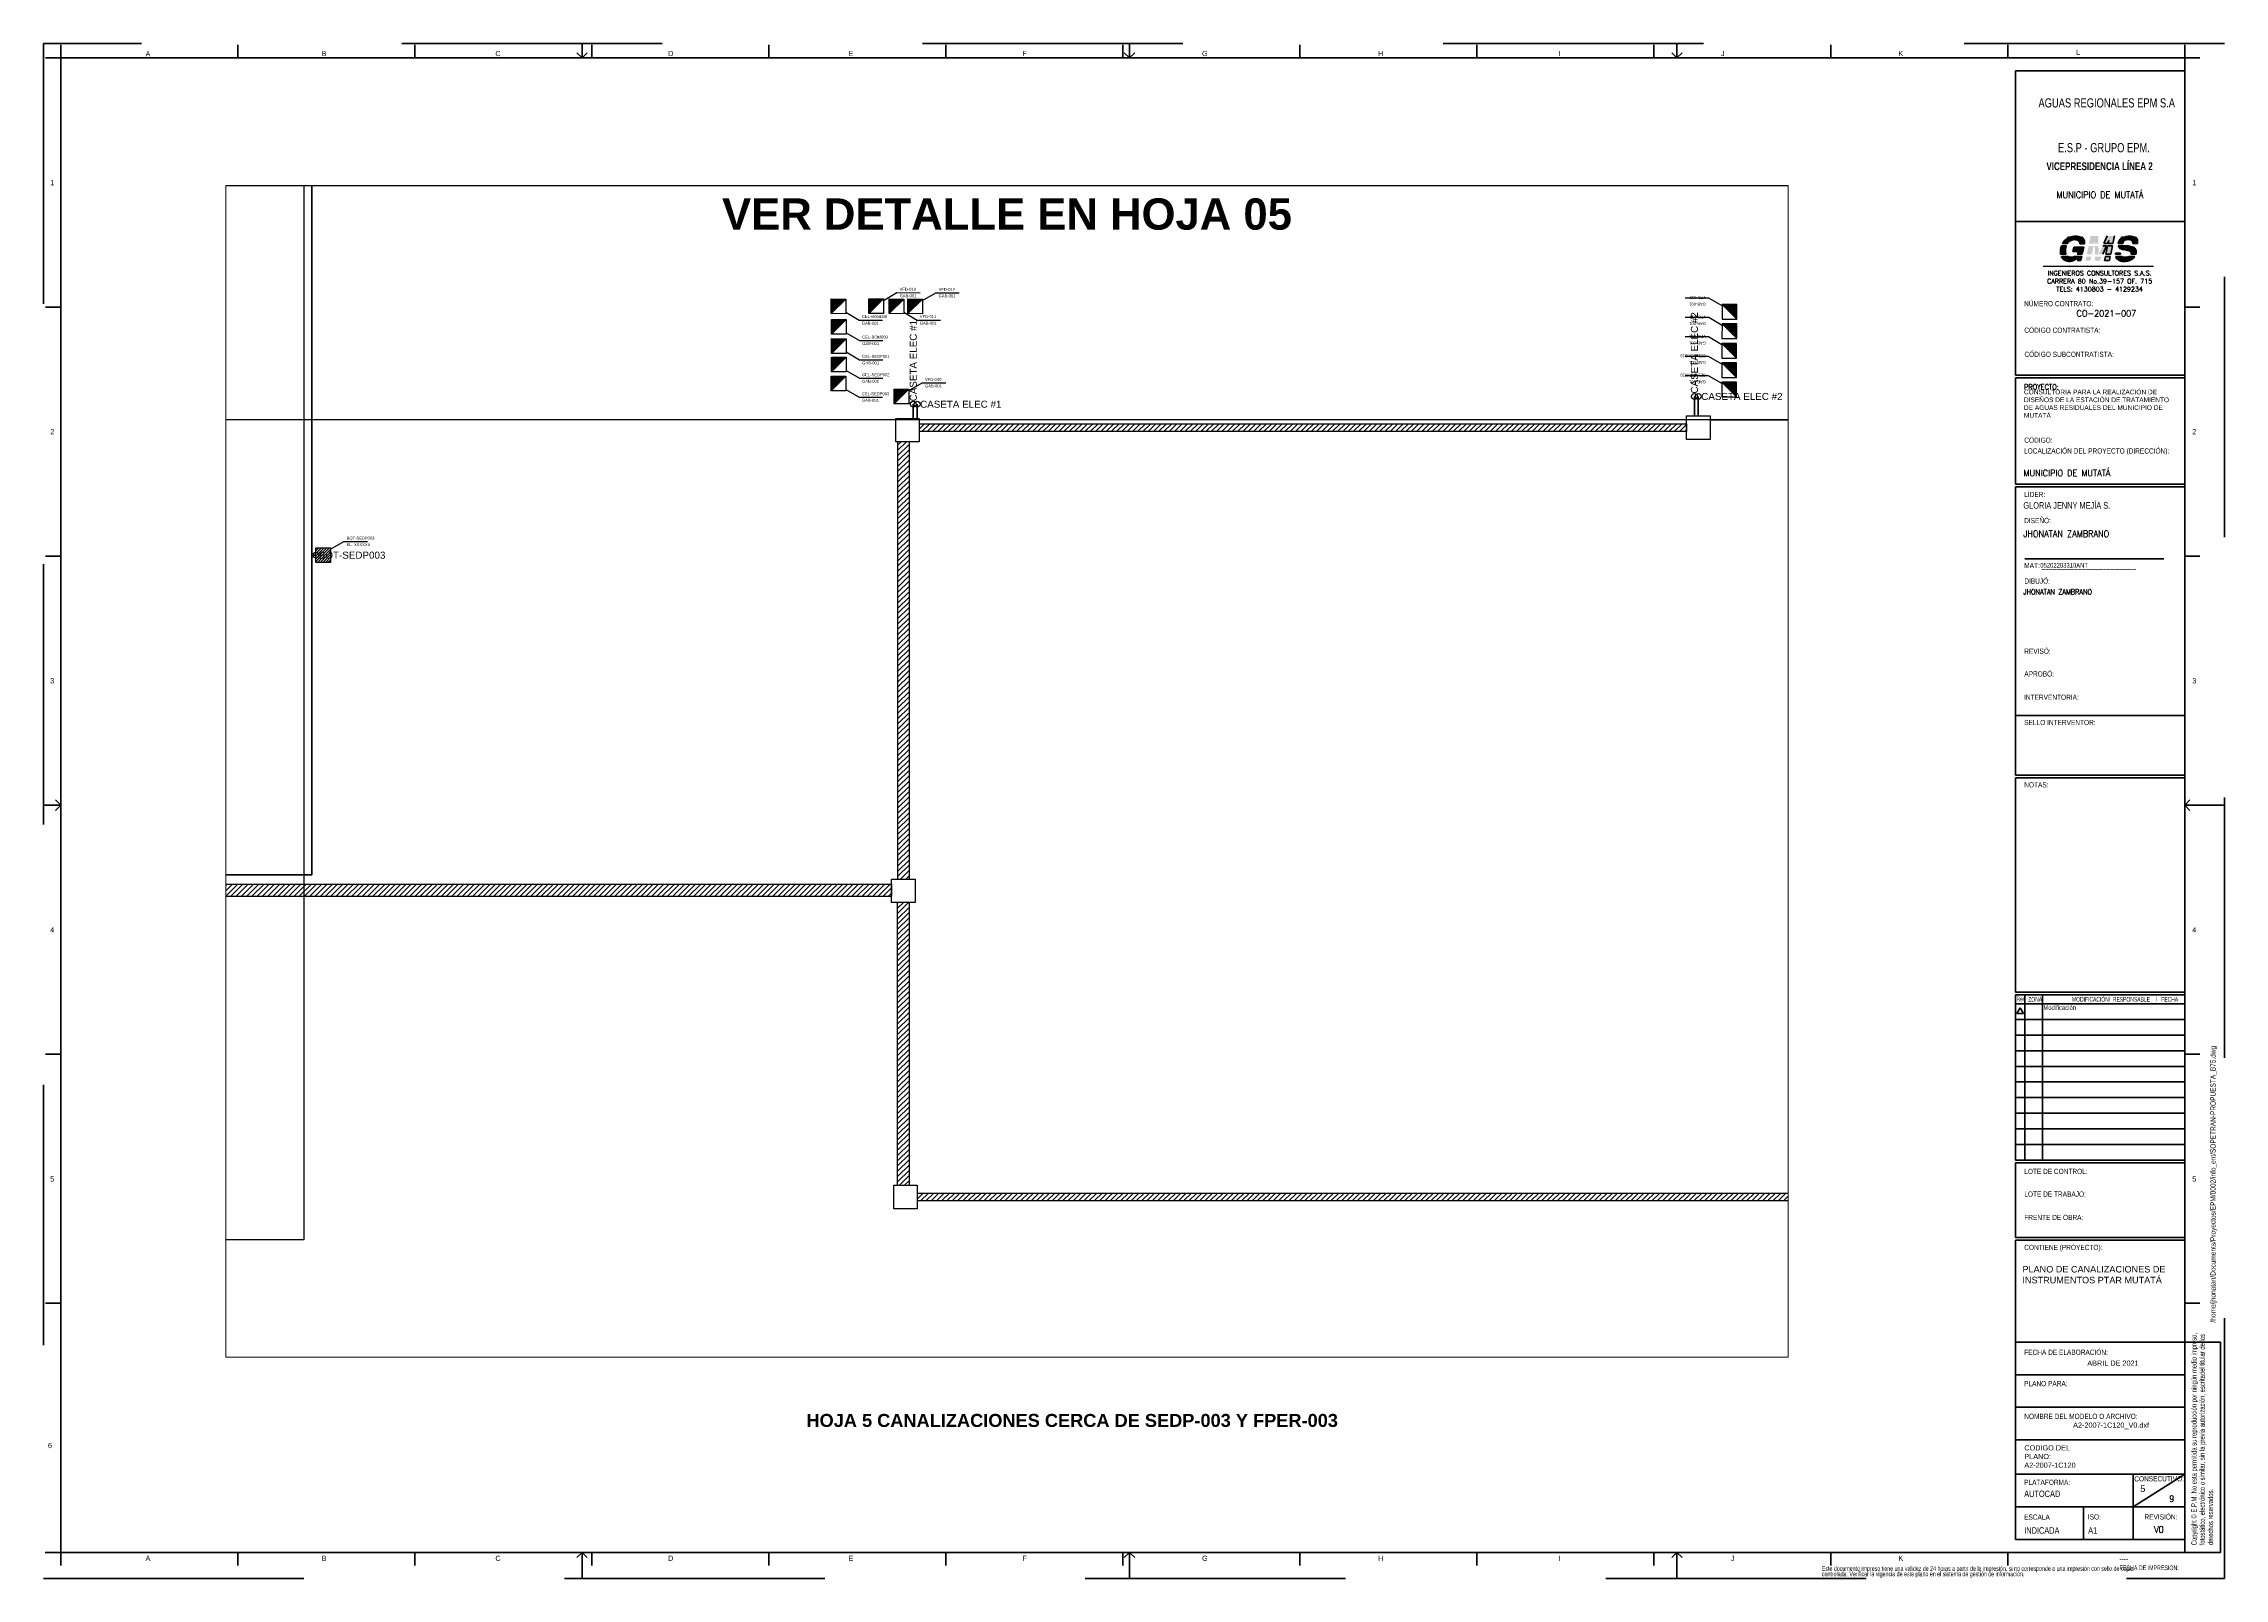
# Paper-space layout 'Layout5' of a CAD drawing. Header units: metres. Extents: x 0 to 0.838, y 0 to 0.59.
# The model-space entities are those that its viewports show. They can reach past a viewport. Long polylines and large blocks are cut down to what shows.
import ezdxf
from ezdxf.enums import TextEntityAlignment as Align

# ---------------------------------------------------------------- set-up
doc = ezdxf.new("R2010")
doc.units = ezdxf.units.M
doc.linetypes.add('HIDDEN', pattern=[0.375, 0.25, -0.125])
doc.layers.get('0').update_dxf_attribs({"color": 253, "lineweight": 50, "true_color": 0xa0a0a4})
for name, color, linetype, lineweight, true_color in [('CANALIZACIONES', 178, 'Continuous', 25, 0x000000), ('CANALIZACIONES ... ANALOGAS', 5, 'Continuous', 50, 0x0000ff), ('CANALIZACIONES ... BANCO', 30, 'Continuous', 25, 0xff7f00), ('CANALIZACIONES ... DIGITALES', 1, 'Continuous', 50, 0xff0000), ('INST', 5, 'Continuous', 25, 0x0000ff), ('vistas', 178, 'Continuous', 25, 0x000000)]:
    doc.layers.add(name, color=color, linetype=linetype, lineweight=lineweight, true_color=true_color)
doc.styles.add('textstyle100', font='')
doc.styles.add('textstyle101', font='')
doc.styles.add('textstyle102', font='')
doc.styles.add('textstyle103', font='')
doc.styles.add('textstyle104', font='')
doc.styles.add('textstyle105', font='standard')
doc.styles.add('textstyle106', font='standard')
doc.styles.add('textstyle107', font='standard')
doc.styles.add('textstyle108', font='')
doc.styles.add('textstyle109', font='standard')
doc.styles.add('textstyle110', font='')
doc.styles.add('textstyle111', font='')
doc.styles.add('textstyle112', font='')
doc.styles.add('textstyle113', font='standard')
doc.styles.add('textstyle114', font='')
doc.styles.add('textstyle115', font='standard')
doc.styles.add('textstyle116', font='')
doc.styles.add('textstyle117', font='standard')
doc.styles.add('textstyle118', font='')
doc.styles.add('textstyle119', font='')
doc.styles.add('textstyle12', font='romans')
doc.styles.add('textstyle120', font='')
doc.styles.add('textstyle121', font='')
doc.styles.add('textstyle122', font='')
doc.styles.add('textstyle123', font='')
doc.styles.add('textstyle124', font='')
doc.styles.add('textstyle125', font='')
doc.styles.add('textstyle13', font='romans')
doc.styles.add('textstyle132', font='')
doc.styles.add('textstyle133', font='')
doc.styles.add('textstyle138', font='')
doc.styles.add('textstyle14', font='romans')
doc.styles.add('textstyle15', font='', dxfattribs={"width": 0.9})
doc.styles.add('textstyle16', font='', dxfattribs={"width": 0.9})
doc.styles.add('textstyle17', font='', dxfattribs={"width": 0.9})
doc.styles.add('textstyle18', font='')
doc.styles.add('textstyle19', font='')
doc.styles.add('textstyle20', font='')
doc.styles.add('textstyle21', font='')
doc.styles.add('textstyle218', font='')
doc.styles.add('textstyle219', font='')
doc.styles.add('textstyle22', font='')
doc.styles.add('textstyle220', font='')
doc.styles.add('textstyle221', font='')
doc.styles.add('textstyle222', font='')
doc.styles.add('textstyle223', font='')
doc.styles.add('textstyle224', font='')
doc.styles.add('textstyle225', font='')
doc.styles.add('textstyle226', font='')
doc.styles.add('textstyle227', font='')
doc.styles.add('textstyle23', font='')
doc.styles.add('textstyle24', font='')
doc.styles.add('textstyle244', font='')
doc.styles.add('textstyle245', font='')
doc.styles.add('textstyle246', font='')
doc.styles.add('textstyle247', font='')
doc.styles.add('textstyle248', font='')
doc.styles.add('textstyle249', font='')
doc.styles.add('textstyle25', font='')
doc.styles.add('textstyle250', font='')
doc.styles.add('textstyle251', font='')
doc.styles.add('textstyle26', font='')
doc.styles.add('textstyle266', font='')
doc.styles.add('textstyle267', font='')
doc.styles.add('textstyle268', font='')
doc.styles.add('textstyle269', font='')
doc.styles.add('textstyle27', font='')
doc.styles.add('textstyle270', font='')
doc.styles.add('textstyle271', font='')
doc.styles.add('textstyle272', font='')
doc.styles.add('textstyle273', font='')
doc.styles.add('textstyle274', font='')
doc.styles.add('textstyle275', font='')
doc.styles.add('textstyle28', font='')
doc.styles.add('textstyle29', font='')
doc.styles.add('textstyle30', font='')
doc.styles.add('textstyle31', font='')
doc.styles.add('textstyle32', font='')
doc.styles.add('textstyle33', font='')
doc.styles.add('textstyle34', font='')
doc.styles.add('textstyle35', font='')
doc.styles.add('textstyle36', font='')
doc.styles.add('textstyle37', font='')
doc.styles.add('textstyle38', font='')
doc.styles.add('textstyle39', font='')
doc.styles.add('textstyle40', font='')
doc.styles.add('textstyle41', font='')
doc.styles.add('textstyle42', font='')
doc.styles.add('textstyle43', font='')
doc.styles.add('textstyle44', font='')
doc.styles.add('textstyle45', font='')
doc.styles.add('textstyle458', font='')
doc.styles.add('textstyle46', font='')
doc.styles.add('textstyle461', font='')
doc.styles.add('textstyle462', font='')
doc.styles.add('textstyle47', font='')
doc.styles.add('textstyle48', font='')
doc.styles.add('textstyle49', font='')
doc.styles.add('textstyle50', font='')
doc.styles.add('textstyle51', font='')
doc.styles.add('textstyle52', font='')
doc.styles.add('textstyle53', font='')
doc.styles.add('textstyle54', font='')
doc.styles.add('textstyle55', font='')
doc.styles.add('textstyle551', font='')
doc.styles.add('textstyle552', font='')
doc.styles.add('textstyle553', font='')
doc.styles.add('textstyle554', font='')
doc.styles.add('textstyle56', font='')
doc.styles.add('textstyle566', font='')
doc.styles.add('textstyle57', font='standard')
doc.styles.add('textstyle58', font='')
doc.styles.add('textstyle59', font='')
doc.styles.add('textstyle60', font='')
doc.styles.add('textstyle61', font='')
doc.styles.add('textstyle62', font='')
doc.styles.add('textstyle63', font='')
doc.styles.add('textstyle64', font='')
doc.styles.add('textstyle65', font='')
doc.styles.add('textstyle66', font='')
doc.styles.add('textstyle67', font='')
doc.styles.add('textstyle68', font='', dxfattribs={"width": 0.85})
doc.styles.add('textstyle69', font='', dxfattribs={"width": 0.85})
doc.styles.add('textstyle70', font='', dxfattribs={"width": 0.85})
doc.styles.add('textstyle71', font='', dxfattribs={"width": 0.85})
doc.styles.add('textstyle72', font='', dxfattribs={"width": 0.85})
doc.styles.add('textstyle73', font='')
doc.styles.add('textstyle74', font='')
doc.styles.add('textstyle75', font='')
doc.styles.add('textstyle76', font='')
doc.styles.add('textstyle77', font='')
doc.styles.add('textstyle78', font='', dxfattribs={"width": 0.9})
doc.styles.add('textstyle781', font='Standard')
doc.styles.add('textstyle782', font='')
doc.styles.add('textstyle783', font='')
doc.styles.add('textstyle79', font='')
doc.styles.add('textstyle792', font='standard')
doc.styles.add('textstyle793', font='')
doc.styles.add('textstyle794', font='Standard')
doc.styles.add('textstyle798', font='Standard')
doc.styles.add('textstyle799', font='')
doc.styles.add('textstyle80', font='')
doc.styles.add('textstyle800', font='standard')
doc.styles.add('textstyle801', font='Standard')
doc.styles.add('textstyle802', font='standard')
doc.styles.add('textstyle803', font='')
doc.styles.add('textstyle804', font='')
doc.styles.add('textstyle81', font='')
doc.styles.add('textstyle82', font='')
doc.styles.add('textstyle83', font='')
doc.styles.add('textstyle84', font='')
doc.styles.add('textstyle85', font='')
doc.styles.add('textstyle86', font='')
doc.styles.add('textstyle87', font='', dxfattribs={"width": 0.9})
doc.styles.add('textstyle88', font='', dxfattribs={"width": 0.9})
doc.styles.add('textstyle89', font='')
doc.styles.add('textstyle90', font='')
doc.styles.add('textstyle91', font='')
doc.styles.add('textstyle92', font='')
doc.styles.add('textstyle93', font='')
doc.styles.add('textstyle94', font='')
doc.styles.add('textstyle95', font='')
doc.styles.add('textstyle96', font='standard')
doc.styles.add('textstyle97', font='')
doc.styles.add('textstyle98', font='')
doc.styles.add('textstyle99', font='')
doc.styles.get('textstyle100').set_extended_font_data('Swis721 LtCn BT')
doc.styles.get('textstyle101').set_extended_font_data('Swis721 LtCn BT')
doc.styles.get('textstyle102').set_extended_font_data('Swis721 LtCn BT')
doc.styles.get('textstyle103').set_extended_font_data('Swis721 LtCn BT')
doc.styles.get('textstyle104').set_extended_font_data('Swis721 LtCn BT')
doc.styles.get('textstyle108').set_extended_font_data('Swis721 LtCn BT')
doc.styles.get('textstyle110').set_extended_font_data('Swis721 LtCn BT')
doc.styles.get('textstyle111').set_extended_font_data('Swis721 LtCn BT')
doc.styles.get('textstyle112').set_extended_font_data('Swis721 LtCn BT')
doc.styles.get('textstyle114').set_extended_font_data('Liberation Sans')
doc.styles.get('textstyle116').set_extended_font_data('Swis721 LtCn BT')
doc.styles.get('textstyle118').set_extended_font_data('Swis721 LtCn BT')
doc.styles.get('textstyle119').set_extended_font_data('Liberation Sans')
doc.styles.get('textstyle120').set_extended_font_data('Liberation Sans')
doc.styles.get('textstyle121').set_extended_font_data('Liberation Sans')
doc.styles.get('textstyle122').set_extended_font_data('Liberation Sans')
doc.styles.get('textstyle123').set_extended_font_data('Liberation Sans')
doc.styles.get('textstyle124').set_extended_font_data('Liberation Sans')
doc.styles.get('textstyle125').set_extended_font_data('Liberation Sans')
doc.styles.get('textstyle132').set_extended_font_data('Liberation Sans')
doc.styles.get('textstyle133').set_extended_font_data('Liberation Sans')
doc.styles.get('textstyle138').set_extended_font_data('Liberation Sans')
doc.styles.get('textstyle15').set_extended_font_data('Swis721 LtCn BT')
doc.styles.get('textstyle16').set_extended_font_data('Swis721 LtCn BT')
doc.styles.get('textstyle17').set_extended_font_data('Swis721 LtCn BT')
doc.styles.get('textstyle18').set_extended_font_data('ARIAL')
doc.styles.get('textstyle19').set_extended_font_data('ARIAL')
doc.styles.get('textstyle20').set_extended_font_data('ARIAL')
doc.styles.get('textstyle21').set_extended_font_data('ARIAL')
doc.styles.get('textstyle218').set_extended_font_data('Liberation Sans')
doc.styles.get('textstyle219').set_extended_font_data('Liberation Sans')
doc.styles.get('textstyle22').set_extended_font_data('ARIAL')
doc.styles.get('textstyle220').set_extended_font_data('Liberation Sans')
doc.styles.get('textstyle221').set_extended_font_data('Liberation Sans')
doc.styles.get('textstyle222').set_extended_font_data('Liberation Sans')
doc.styles.get('textstyle223').set_extended_font_data('Liberation Sans')
doc.styles.get('textstyle224').set_extended_font_data('Liberation Sans')
doc.styles.get('textstyle225').set_extended_font_data('Liberation Sans')
doc.styles.get('textstyle226').set_extended_font_data('Liberation Sans')
doc.styles.get('textstyle227').set_extended_font_data('Liberation Sans')
doc.styles.get('textstyle23').set_extended_font_data('ARIAL')
doc.styles.get('textstyle24').set_extended_font_data('ARIAL')
doc.styles.get('textstyle244').set_extended_font_data('Liberation Sans')
doc.styles.get('textstyle245').set_extended_font_data('Liberation Sans')
doc.styles.get('textstyle246').set_extended_font_data('Liberation Sans')
doc.styles.get('textstyle247').set_extended_font_data('Liberation Sans')
doc.styles.get('textstyle248').set_extended_font_data('Liberation Sans')
doc.styles.get('textstyle249').set_extended_font_data('Liberation Sans')
doc.styles.get('textstyle25').set_extended_font_data('ARIAL')
doc.styles.get('textstyle250').set_extended_font_data('Liberation Sans')
doc.styles.get('textstyle251').set_extended_font_data('Liberation Sans')
doc.styles.get('textstyle26').set_extended_font_data('ARIAL')
doc.styles.get('textstyle266').set_extended_font_data('Liberation Sans')
doc.styles.get('textstyle267').set_extended_font_data('Liberation Sans')
doc.styles.get('textstyle268').set_extended_font_data('Liberation Sans')
doc.styles.get('textstyle269').set_extended_font_data('Liberation Sans')
doc.styles.get('textstyle27').set_extended_font_data('ARIAL')
doc.styles.get('textstyle270').set_extended_font_data('Liberation Sans')
doc.styles.get('textstyle271').set_extended_font_data('Liberation Sans')
doc.styles.get('textstyle272').set_extended_font_data('Liberation Sans')
doc.styles.get('textstyle273').set_extended_font_data('Liberation Sans')
doc.styles.get('textstyle274').set_extended_font_data('Liberation Sans')
doc.styles.get('textstyle275').set_extended_font_data('Liberation Sans')
doc.styles.get('textstyle28').set_extended_font_data('ARIAL')
doc.styles.get('textstyle29').set_extended_font_data('ARIAL')
doc.styles.get('textstyle30').set_extended_font_data('ARIAL')
doc.styles.get('textstyle31').set_extended_font_data('ARIAL')
doc.styles.get('textstyle32').set_extended_font_data('ARIAL')
doc.styles.get('textstyle33').set_extended_font_data('ARIAL')
doc.styles.get('textstyle34').set_extended_font_data('ARIAL')
doc.styles.get('textstyle35').set_extended_font_data('ARIAL')
doc.styles.get('textstyle36').set_extended_font_data('ARIAL')
doc.styles.get('textstyle37').set_extended_font_data('ARIAL')
doc.styles.get('textstyle38').set_extended_font_data('ARIAL')
doc.styles.get('textstyle39').set_extended_font_data('ARIAL')
doc.styles.get('textstyle40').set_extended_font_data('ARIAL')
doc.styles.get('textstyle41').set_extended_font_data('ARIAL')
doc.styles.get('textstyle42').set_extended_font_data('ARIAL')
doc.styles.get('textstyle43').set_extended_font_data('ARIAL')
doc.styles.get('textstyle44').set_extended_font_data('ARIAL')
doc.styles.get('textstyle45').set_extended_font_data('ARIAL')
doc.styles.get('textstyle458').set_extended_font_data('Liberation Sans', bold=True)
doc.styles.get('textstyle46').set_extended_font_data('ARIAL')
doc.styles.get('textstyle461').set_extended_font_data('Liberation Sans')
doc.styles.get('textstyle462').set_extended_font_data('Liberation Sans')
doc.styles.get('textstyle47').set_extended_font_data('ARIAL')
doc.styles.get('textstyle48').set_extended_font_data('ARIAL')
doc.styles.get('textstyle49').set_extended_font_data('ARIAL')
doc.styles.get('textstyle50').set_extended_font_data('ARIAL')
doc.styles.get('textstyle51').set_extended_font_data('ARIAL')
doc.styles.get('textstyle52').set_extended_font_data('Swis721 LtCn BT', bold=True)
doc.styles.get('textstyle53').set_extended_font_data('Swis721 LtCn BT', bold=True)
doc.styles.get('textstyle54').set_extended_font_data('Swis721 LtCn BT')
doc.styles.get('textstyle55').set_extended_font_data('Swis721 LtCn BT')
doc.styles.get('textstyle551').set_extended_font_data('Liberation Sans')
doc.styles.get('textstyle552').set_extended_font_data('Liberation Sans')
doc.styles.get('textstyle553').set_extended_font_data('Liberation Sans')
doc.styles.get('textstyle554').set_extended_font_data('Liberation Sans')
doc.styles.get('textstyle56').set_extended_font_data('Swis721 LtCn BT')
doc.styles.get('textstyle566').set_extended_font_data('Liberation Sans')
doc.styles.get('textstyle58').set_extended_font_data('Swis721 LtCn BT')
doc.styles.get('textstyle59').set_extended_font_data('Swis721 LtCn BT')
doc.styles.get('textstyle60').set_extended_font_data('Swis721 LtCn BT')
doc.styles.get('textstyle61').set_extended_font_data('Swis721 LtCn BT')
doc.styles.get('textstyle62').set_extended_font_data('Swis721 LtCn BT')
doc.styles.get('textstyle63').set_extended_font_data('Swis721 LtCn BT')
doc.styles.get('textstyle64').set_extended_font_data('Swis721 LtCn BT')
doc.styles.get('textstyle65').set_extended_font_data('Swis721 LtCn BT')
doc.styles.get('textstyle66').set_extended_font_data('Swis721 LtCn BT')
doc.styles.get('textstyle67').set_extended_font_data('Swis721 LtCn BT')
doc.styles.get('textstyle68').set_extended_font_data('Swis721 LtCn BT')
doc.styles.get('textstyle69').set_extended_font_data('Swis721 LtCn BT')
doc.styles.get('textstyle70').set_extended_font_data('Swis721 LtCn BT')
doc.styles.get('textstyle71').set_extended_font_data('Swis721 LtCn BT')
doc.styles.get('textstyle72').set_extended_font_data('Swis721 LtCn BT')
doc.styles.get('textstyle73').set_extended_font_data('Swis721 LtCn BT')
doc.styles.get('textstyle74').set_extended_font_data('Swis721 LtCn BT')
doc.styles.get('textstyle75').set_extended_font_data('Swis721 LtCn BT')
doc.styles.get('textstyle76').set_extended_font_data('Swis721 LtCn BT')
doc.styles.get('textstyle77').set_extended_font_data('Swis721 LtCn BT')
doc.styles.get('textstyle78').set_extended_font_data('Swis721 LtCn BT')
doc.styles.get('textstyle782').set_extended_font_data('Swis721 LtCn BT', bold=True)
doc.styles.get('textstyle783').set_extended_font_data('Swis721 LtCn BT')
doc.styles.get('textstyle79').set_extended_font_data('Liberation Sans')
doc.styles.get('textstyle793').set_extended_font_data('Swis721 LtCn BT')
doc.styles.get('textstyle799').set_extended_font_data('Liberation Sans')
doc.styles.get('textstyle80').set_extended_font_data('Swis721 LtCn BT')
doc.styles.get('textstyle803').set_extended_font_data('Liberation Sans')
doc.styles.get('textstyle804').set_extended_font_data('Liberation Sans', bold=True)
doc.styles.get('textstyle81').set_extended_font_data('Swis721 LtCn BT')
doc.styles.get('textstyle82').set_extended_font_data('Swis721 LtCn BT')
doc.styles.get('textstyle83').set_extended_font_data('Swis721 LtCn BT')
doc.styles.get('textstyle84').set_extended_font_data('Swis721 LtCn BT')
doc.styles.get('textstyle85').set_extended_font_data('Swis721 LtCn BT')
doc.styles.get('textstyle86').set_extended_font_data('Swis721 LtCn BT')
doc.styles.get('textstyle87').set_extended_font_data('Swis721 LtCn BT')
doc.styles.get('textstyle88').set_extended_font_data('Swis721 LtCn BT')
doc.styles.get('textstyle89').set_extended_font_data('Swis721 LtCn BT')
doc.styles.get('textstyle90').set_extended_font_data('Swis721 LtCn BT')
doc.styles.get('textstyle91').set_extended_font_data('Swis721 LtCn BT')
doc.styles.get('textstyle92').set_extended_font_data('Swis721 LtCn BT')
doc.styles.get('textstyle93').set_extended_font_data('Liberation Sans')
doc.styles.get('textstyle94').set_extended_font_data('Swis721 LtCn BT')
doc.styles.get('textstyle95').set_extended_font_data('Swis721 LtCn BT')
doc.styles.get('textstyle97').set_extended_font_data('Swis721 LtCn BT', bold=True)
doc.styles.get('textstyle98').set_extended_font_data('Swis721 LtCn BT')
doc.styles.get('textstyle99').set_extended_font_data('Swis721 LtCn BT')

# ---------------------------------------------------------------- blocks, each defined once
blk = doc.blocks.new('A1_hor_JZ')
at = {"true_color": 0x008000, "transparency": 33554687}
h = blk.add_hatch(color=96, dxfattribs=at)
h.paths.add_polyline_path([(0.77925, 0.51415), (0.77948, 0.5142), (0.77973, 0.51423), (0.78001, 0.51424), (0.78027, 0.51424), (0.78055, 0.5142), (0.78085, 0.51415), (0.78115, 0.51404), (0.78142, 0.51389), (0.78165, 0.51369), (0.7818, 0.51348), (0.78192, 0.51327), (0.782, 0.51303), (0.78206, 0.51267), (0.78386, 0.51267), (0.78386, 0.51297), (0.78384, 0.51333), (0.78378, 0.51366), (0.7837, 0.51398), (0.78357, 0.51428), (0.78344, 0.51451), (0.78329, 0.51474), (0.78309, 0.51497), (0.78289, 0.51516), (0.7827, 0.51529), (0.78249, 0.5154), (0.78228, 0.51551), (0.782, 0.5156), (0.78175, 0.51568), (0.7815, 0.51574), (0.78125, 0.51579), (0.78099, 0.51582), (0.78073, 0.51584), (0.7804, 0.51584), (0.78013, 0.51584), (0.77988, 0.51581), (0.7796, 0.51579), (0.77926, 0.51573), (0.77892, 0.51566), (0.77866, 0.51558), (0.77833, 0.51546), (0.77804, 0.51532), (0.77769, 0.51515), (0.77744, 0.51499), (0.77715, 0.5148), (0.77688, 0.51459), (0.77662, 0.51434), (0.77637, 0.5141), (0.77614, 0.51386), (0.77594, 0.5136), (0.77578, 0.51337), (0.77559, 0.51309), (0.77544, 0.51283), (0.77536, 0.51268), (0.77731, 0.51268), (0.77747, 0.5129), (0.77766, 0.51313), (0.77789, 0.51339), (0.77816, 0.5136), (0.77838, 0.51376), (0.7787, 0.51394), (0.77897, 0.51406)], flags=0)
h.paths.add_polyline_path([(0.77499, 0.51179), (0.77496, 0.5117), (0.77486, 0.5114), (0.77479, 0.51115), (0.77472, 0.51087), (0.77466, 0.51055), (0.7746, 0.51024), (0.77456, 0.50986), (0.77456, 0.50962), (0.77456, 0.50933), (0.77459, 0.50898), (0.77463, 0.50865), (0.77465, 0.5086), (0.77678, 0.5086), (0.77678, 0.50861), (0.77666, 0.50889), (0.77659, 0.50916), (0.77654, 0.50942), (0.77651, 0.50973), (0.77651, 0.51016), (0.77656, 0.51052), (0.77659, 0.51084), (0.77665, 0.51113), (0.77672, 0.51139), (0.77684, 0.51174), (0.77686, 0.51179)], flags=0)
h.paths.add_polyline_path([(0.77973, 0.5113), (0.77939, 0.50969), (0.78156, 0.50969), (0.78154, 0.50962), (0.78144, 0.5093), (0.78123, 0.50892), (0.78103, 0.50866), (0.78097, 0.5086), (0.78297, 0.5086), (0.78355, 0.5113)], flags=0)
h.paths.add_polyline_path([(0.77984, 0.50628), (0.78012, 0.50641), (0.78032, 0.50654), (0.78053, 0.50669), (0.78077, 0.50685), (0.78098, 0.50702), (0.78116, 0.50719), (0.78128, 0.50732), (0.78127, 0.50613), (0.78245, 0.50615), (0.78278, 0.50771), (0.77984, 0.50771), (0.77983, 0.5077), (0.77959, 0.50761), (0.77932, 0.50753), (0.77901, 0.50747), (0.7787, 0.50745), (0.77837, 0.50747), (0.77808, 0.5075), (0.77787, 0.50758), (0.77766, 0.50767), (0.77759, 0.50771), (0.77495, 0.50771), (0.77502, 0.50757), (0.77519, 0.50729), (0.77536, 0.50705), (0.77565, 0.50676), (0.77593, 0.50651), (0.77619, 0.50633), (0.77648, 0.50618), (0.77683, 0.50603), (0.77715, 0.50596), (0.77747, 0.50592), (0.77782, 0.50588), (0.77813, 0.50588), (0.77844, 0.50591), (0.77873, 0.50595), (0.77901, 0.506), (0.77934, 0.50608), (0.77961, 0.50619)], flags=0)
h = blk.add_hatch(color=96, dxfattribs=at)
h.paths.add_polyline_path([(0.78776, 0.5138), (0.78777, 0.51268), (0.78915, 0.51268), (0.78907, 0.51568), (0.7862, 0.51568), (0.78558, 0.51268), (0.78751, 0.51268)], flags=0)
h.paths.add_polyline_path([(0.79258, 0.51564), (0.79123, 0.51268), (0.79262, 0.51268), (0.79313, 0.51383), (0.79289, 0.51268), (0.79477, 0.51268), (0.79539, 0.51564)], flags=0)
h.paths.add_polyline_path([(0.79203, 0.5086), (0.79391, 0.5086), (0.79458, 0.51179), (0.7927, 0.51179)], flags=0)
h.paths.add_polyline_path([(0.78937, 0.5086), (0.79083, 0.5086), (0.79223, 0.51179), (0.79082, 0.51179)], flags=0)
h.paths.add_polyline_path([(0.78918, 0.51179), (0.78778, 0.51179), (0.78783, 0.5086), (0.78927, 0.5086)], flags=0)
h.paths.add_polyline_path([(0.78732, 0.51179), (0.78539, 0.51179), (0.78472, 0.5086), (0.78663, 0.5086)], flags=0)
h.paths.add_polyline_path([(0.78644, 0.50771), (0.78454, 0.50771), (0.78422, 0.50617), (0.78611, 0.50615)], flags=0)
h.paths.add_polyline_path([(0.78784, 0.50771), (0.78786, 0.50615), (0.78976, 0.50615), (0.79044, 0.50771)], flags=0)
h.paths.add_polyline_path([(0.79184, 0.50771), (0.79152, 0.50615), (0.79341, 0.50617), (0.79373, 0.50771)], flags=0)
h = blk.add_hatch(color=96, dxfattribs=at)
h.paths.add_polyline_path([(0.80004, 0.51576), (0.79984, 0.51572), (0.79958, 0.51567), (0.79935, 0.51561), (0.79903, 0.5155), (0.79871, 0.51536), (0.7985, 0.51524), (0.79832, 0.51512), (0.7981, 0.51499), (0.79792, 0.51484), (0.79778, 0.5147), (0.79763, 0.51456), (0.79748, 0.51439), (0.79737, 0.51424), (0.79725, 0.51406), (0.79715, 0.51388), (0.79707, 0.51373), (0.79699, 0.51355), (0.79692, 0.51337), (0.79686, 0.51315), (0.79679, 0.51296), (0.79676, 0.51276), (0.79675, 0.51268), (0.79863, 0.51268), (0.79861, 0.51279), (0.79861, 0.51293), (0.79865, 0.51313), (0.79871, 0.51331), (0.79879, 0.5135), (0.79888, 0.51363), (0.79901, 0.5138), (0.79915, 0.51392), (0.79933, 0.51405), (0.79953, 0.51413), (0.79977, 0.51421), (0.80003, 0.51426), (0.80024, 0.51429), (0.80049, 0.5143), (0.80076, 0.5143), (0.80107, 0.51426), (0.80138, 0.51419), (0.80159, 0.51412), (0.80183, 0.51399), (0.802, 0.51386), (0.80217, 0.51367), (0.80227, 0.51345), (0.80233, 0.51317), (0.80233, 0.5128), (0.80412, 0.5128), (0.80418, 0.51302), (0.8042, 0.51322), (0.80421, 0.51339), (0.80421, 0.51357), (0.80421, 0.51378), (0.80419, 0.51396), (0.80414, 0.51416), (0.80409, 0.51435), (0.80401, 0.51453), (0.80392, 0.51468), (0.8038, 0.51486), (0.80367, 0.515), (0.80355, 0.51512), (0.80341, 0.51523), (0.80324, 0.51534), (0.80304, 0.51545), (0.80289, 0.51553), (0.80273, 0.51559), (0.80257, 0.51564), (0.8024, 0.5157), (0.80218, 0.51574), (0.80203, 0.51577), (0.80182, 0.5158), (0.80166, 0.51581), (0.80141, 0.51583), (0.80117, 0.51584), (0.80087, 0.51584), (0.80067, 0.51583), (0.80046, 0.51581), (0.80027, 0.5158)], flags=0)
h.paths.add_polyline_path([(0.80083, 0.50998), (0.80109, 0.50989), (0.80128, 0.50978), (0.80143, 0.50968), (0.80156, 0.50952), (0.80164, 0.50938), (0.80169, 0.50923), (0.80172, 0.50901), (0.80172, 0.50881), (0.80166, 0.50863), (0.80165, 0.5086), (0.80352, 0.5086), (0.80353, 0.50863), (0.80361, 0.50891), (0.80365, 0.50917), (0.80369, 0.50941), (0.80369, 0.50966), (0.80369, 0.50991), (0.80365, 0.51013), (0.8036, 0.5103), (0.80353, 0.51046), (0.80344, 0.51062), (0.80334, 0.51078), (0.80318, 0.51093), (0.80301, 0.51107), (0.80282, 0.51118), (0.8026, 0.5113), (0.80245, 0.51135), (0.80222, 0.51143), (0.80196, 0.5115), (0.80063, 0.51179), (0.79682, 0.51179), (0.79685, 0.51171), (0.79694, 0.51151), (0.79704, 0.51131), (0.79716, 0.51115), (0.79729, 0.51102), (0.79746, 0.51087), (0.7976, 0.51076), (0.79779, 0.51066), (0.79797, 0.51059), (0.79818, 0.51052), (0.79841, 0.51046), (0.79866, 0.51041)], flags=0)
h.paths.add_polyline_path([(0.80063, 0.50606), (0.80089, 0.50614), (0.8011, 0.50621), (0.80135, 0.5063), (0.80164, 0.50643), (0.80188, 0.50656), (0.8021, 0.5067), (0.80231, 0.50685), (0.80251, 0.50701), (0.80271, 0.50721), (0.80291, 0.50743), (0.80305, 0.50762), (0.8031, 0.50771), (0.80082, 0.50771), (0.80074, 0.50767), (0.80052, 0.50759), (0.80027, 0.50752), (0.80003, 0.50748), (0.79977, 0.50744), (0.79956, 0.50743), (0.79916, 0.50745), (0.79886, 0.50748), (0.79856, 0.50755), (0.79836, 0.50765), (0.79825, 0.50771), (0.79587, 0.50771), (0.79589, 0.50763), (0.79595, 0.50745), (0.79605, 0.50725), (0.79618, 0.50703), (0.79628, 0.50688), (0.79646, 0.50669), (0.79662, 0.50655), (0.79678, 0.50643), (0.79696, 0.50632), (0.79714, 0.50623), (0.79734, 0.50615), (0.79758, 0.50606), (0.79778, 0.50601), (0.798, 0.50596), (0.79823, 0.50593), (0.79847, 0.50589), (0.79876, 0.50588), (0.79907, 0.50588), (0.79942, 0.50588), (0.79975, 0.50592), (0.80003, 0.50595), (0.80033, 0.506)], flags=0)
h.paths.add_polyline_path([(0.79767, 0.5086), (0.79766, 0.5087), (0.79767, 0.50901), (0.79578, 0.50901), (0.79576, 0.50874), (0.79575, 0.5086)], flags=0)
at = {"color": 178, "linetype": 'HIDDEN', "ltscale": 0.0005, "true_color": 0x000000}
for p, q in [((0.83755, 0.58952), (0, 0.58952)), ((0, 0.58952), (0, 0)), ((0.83755, 0), (0.83755, 0.58952)), ((0, 0), (0.83755, 0))]:
    blk.add_line(p, q, dxfattribs=at)
at = {"color": 178, "lineweight": 35, "true_color": 0x000000}
for p, q in [((0.00655, 0.589), (0.00655, 0.584)), ((0.07453, 0.589), (0.07453, 0.584)), ((0.14251, 0.589), (0.14251, 0.584)), ((0.2068, 0.584), (0.2068, 0.58952)), ((0.21049, 0.589), (0.21049, 0.584)), ((0.27847, 0.589), (0.27847, 0.584)), ((0.34645, 0.589), (0.34645, 0.584)), ((0.41443, 0.589), (0.41443, 0.584)), ((0.41705, 0.584), (0.41705, 0.58952)), ((0.48241, 0.589), (0.48241, 0.584)), ((0.55039, 0.589), (0.55039, 0.584)), ((0.61837, 0.589), (0.61837, 0.584)), ((0.6273, 0.584), (0.6273, 0.58952)), ((0.68635, 0.589), (0.68635, 0.584)), ((0.75433, 0.589), (0.75433, 0.584)), ((0.82231, 0.589), (0.82231, 0.584)), ((0.00073, 0.584), (0.00655, 0.584)), ((0.00655, 0.584), (0.00655, 0.01)), ((0.00655, 0.584), (0.82231, 0.584)), ((0.2068, 0.584), (0.20478, 0.58602)), ((0.2068, 0.584), (0.20882, 0.58602)), ((0.41705, 0.584), (0.41503, 0.58602)), ((0.41705, 0.584), (0.41907, 0.58602)), ((0.6273, 0.584), (0.62528, 0.58602)), ((0.6273, 0.584), (0.62932, 0.58602)), ((0.82231, 0.579), (0.75731, 0.579)), ((0.75731, 0.46211), (0.75731, 0.579)), ((0.82231, 0.584), (0.82813, 0.584)), ((0.82231, 0.584), (0.82231, 0.46111)), ((0.82231, 0.52124), (0.75731, 0.52124)), ((0.00073, 0.48833), (0.00655, 0.48833)), ((0.82231, 0.48833), (0.82813, 0.48833)), ((0.75731, 0.46211), (0.82231, 0.46211)), ((0.75731, 0.42025), (0.75731, 0.46111)), ((0.75731, 0.46111), (0.82231, 0.46111)), ((0.82231, 0.46111), (0.82231, 0.01)), ((0.82231, 0.42025), (0.75731, 0.42025)), ((0.75731, 0.30846), (0.75731, 0.41925)), ((0.82231, 0.41925), (0.75731, 0.41925)), ((0.00073, 0.39267), (0.00655, 0.39267)), ((0.76086, 0.39166), (0.81432, 0.39166)), ((0.82231, 0.39267), (0.82813, 0.39267)), ((0.82231, 0.33148), (0.75731, 0.33148)), ((0.82231, 0.30846), (0.75731, 0.30846)), ((0.75731, 0.22518), (0.75731, 0.30746)), ((0.82231, 0.30746), (0.75731, 0.30746)), ((0.00655, 0.297), (0, 0.297)), ((0.00073, 0.297), (0.00655, 0.297)), ((0.00073, 0.297), (0.00655, 0.297)), ((0.00655, 0.297), (0.00453, 0.29902)), ((0.00655, 0.297), (0.00453, 0.29498)), ((0.82231, 0.297), (0.82433, 0.29902)), ((0.82231, 0.297), (0.83755, 0.297)), ((0.82231, 0.297), (0.82433, 0.29498)), ((0.82231, 0.297), (0.82813, 0.297)), ((0.75731, 0.22518), (0.82231, 0.22518)), ((0.75731, 0.16068), (0.75731, 0.22418)), ((0.75731, 0.22418), (0.82231, 0.22418)), ((0.75731, 0.22068), (0.82231, 0.22068)), ((0.7591, 0.21914), (0.75784, 0.21695)), ((0.00073, 0.20133), (0.00655, 0.20133)), ((0.82231, 0.20133), (0.82813, 0.20133)), ((0.75731, 0.16068), (0.82231, 0.16068)), ((0.75731, 0.13089), (0.75731, 0.15967)), ((0.75731, 0.15967), (0.82231, 0.15967)), ((0.75731, 0.13089), (0.82231, 0.13089)), ((0.75731, 0.09071), (0.75731, 0.12989)), ((0.75731, 0.12989), (0.82231, 0.12989)), ((0.00073, 0.10567), (0.00655, 0.10567)), ((0.00655, 0.105), (0.00655, 0.01)), ((0.82231, 0.10567), (0.82813, 0.10567)), ((0.75731, 0.09071), (0.82231, 0.09071)), ((0.75731, 0.015), (0.75731, 0.09071)), ((0.82231, 0.09071), (0.83602, 0.09071)), ((0.83602, 0.09071), (0.83602, 0.01)), ((0.75731, 0.07821), (0.82231, 0.07821)), ((0.75731, 0.06571), (0.82231, 0.06571)), ((0.75731, 0.05321), (0.82231, 0.05321)), ((0.75731, 0.03998), (0.82231, 0.03998)), ((0.82231, 0.03998), (0.80248, 0.02748)), ((0.80248, 0.03998), (0.80248, 0.015)), ((0.75731, 0.02748), (0.82231, 0.02748)), ((0.78345, 0.02748), (0.78345, 0.015)), ((0.00655, 0.01), (0.00055, 0.01)), ((0.00073, 0.01), (0.00655, 0.01)), ((0.00655, 0.01), (0.00655, 0.005)), ((0.00655, 0.01), (0.82231, 0.01)), ((0.07453, 0.01), (0.07453, 0.005)), ((0.14251, 0.01), (0.14251, 0.005)), ((0.2068, 0.01), (0.20478, 0.00798)), ((0.2068, 0.01), (0.2068, 0)), ((0.2068, 0.01), (0.20882, 0.00798)), ((0.21049, 0.01), (0.21049, 0.005)), ((0.27847, 0.01), (0.27847, 0.005)), ((0.34645, 0.01), (0.34645, 0.005)), ((0.41443, 0.01), (0.41443, 0.005)), ((0.41705, 0.01), (0.41503, 0.00798)), ((0.41705, 0.01), (0.41705, 0)), ((0.41705, 0.01), (0.41907, 0.00798)), ((0.48241, 0.01), (0.48241, 0.005)), ((0.55039, 0.01), (0.55039, 0.005)), ((0.61837, 0.01), (0.61837, 0.005)), ((0.6273, 0.01), (0.62528, 0.00798)), ((0.6273, 0.01), (0.6273, 0)), ((0.6273, 0.01), (0.62932, 0.00798)), ((0.68635, 0.01), (0.68635, 0.005)), ((0.75433, 0.01), (0.75433, 0.005)), ((0.82231, 0.015), (0.75731, 0.015)), ((0.83602, 0.01), (0.82231, 0.01)), ((0.82231, 0.01), (0.82813, 0.01))]:
    blk.add_line(p, q, dxfattribs=at)
at = {"color": 96, "true_color": 0x008000}
for p, q in [((0.77479, 0.51115), (0.77472, 0.51087)), ((0.77486, 0.5114), (0.77479, 0.51115)), ((0.77496, 0.5117), (0.77486, 0.5114)), ((0.77499, 0.51179), (0.77496, 0.5117)), ((0.77499, 0.51179), (0.77686, 0.51179)), ((0.77544, 0.51283), (0.77536, 0.51268)), ((0.77731, 0.51268), (0.77536, 0.51268)), ((0.77559, 0.51309), (0.77544, 0.51283)), ((0.77578, 0.51337), (0.77559, 0.51309)), ((0.77594, 0.5136), (0.77578, 0.51337)), ((0.77614, 0.51386), (0.77594, 0.5136)), ((0.77637, 0.5141), (0.77614, 0.51386)), ((0.77662, 0.51434), (0.77637, 0.5141)), ((0.77659, 0.51084), (0.77665, 0.51113)), ((0.77688, 0.51459), (0.77662, 0.51434)), ((0.77665, 0.51113), (0.77672, 0.51139)), ((0.77672, 0.51139), (0.77684, 0.51174)), ((0.77684, 0.51174), (0.77686, 0.51179)), ((0.77715, 0.5148), (0.77688, 0.51459)), ((0.77744, 0.51499), (0.77715, 0.5148)), ((0.77731, 0.51268), (0.77747, 0.5129)), ((0.77769, 0.51515), (0.77744, 0.51499)), ((0.77747, 0.5129), (0.77766, 0.51313)), ((0.77766, 0.51313), (0.77789, 0.51339)), ((0.77804, 0.51532), (0.77769, 0.51515)), ((0.77789, 0.51339), (0.77816, 0.5136)), ((0.77816, 0.5136), (0.77838, 0.51376)), ((0.77838, 0.51376), (0.7787, 0.51394)), ((0.7787, 0.51394), (0.77897, 0.51406)), ((0.77897, 0.51406), (0.77925, 0.51415)), ((0.77925, 0.51415), (0.77948, 0.5142)), ((0.77973, 0.5113), (0.77939, 0.50969)), ((0.77948, 0.5142), (0.77973, 0.51423)), ((0.77973, 0.51423), (0.78001, 0.51424)), ((0.78355, 0.5113), (0.77973, 0.5113)), ((0.78001, 0.51424), (0.78027, 0.51424)), ((0.78027, 0.51424), (0.78055, 0.5142)), ((0.78055, 0.5142), (0.78085, 0.51415)), ((0.78085, 0.51415), (0.78115, 0.51404)), ((0.78115, 0.51404), (0.78142, 0.51389)), ((0.78142, 0.51389), (0.78165, 0.51369)), ((0.78165, 0.51369), (0.7818, 0.51348)), ((0.7818, 0.51348), (0.78192, 0.51327)), ((0.78192, 0.51327), (0.782, 0.51303)), ((0.782, 0.51303), (0.78206, 0.51267)), ((0.78206, 0.51267), (0.78386, 0.51267)), ((0.78289, 0.51516), (0.7827, 0.51529)), ((0.78309, 0.51497), (0.78289, 0.51516)), ((0.78297, 0.5086), (0.78355, 0.5113)), ((0.78329, 0.51474), (0.78309, 0.51497)), ((0.78344, 0.51451), (0.78329, 0.51474)), ((0.78357, 0.51428), (0.78344, 0.51451)), ((0.7837, 0.51398), (0.78357, 0.51428)), ((0.78378, 0.51366), (0.7837, 0.51398)), ((0.78384, 0.51333), (0.78378, 0.51366)), ((0.78386, 0.51297), (0.78384, 0.51333)), ((0.78386, 0.51267), (0.78386, 0.51297)), ((0.79082, 0.51179), (0.79223, 0.51179)), ((0.79223, 0.51179), (0.79083, 0.5086)), ((0.79123, 0.51268), (0.79258, 0.51564)), ((0.79262, 0.51268), (0.79123, 0.51268)), ((0.79203, 0.5086), (0.7927, 0.51179)), ((0.79313, 0.51383), (0.79262, 0.51268)), ((0.7927, 0.51179), (0.79458, 0.51179)), ((0.79289, 0.51268), (0.79313, 0.51383)), ((0.79477, 0.51268), (0.79289, 0.51268)), ((0.79458, 0.51179), (0.79391, 0.5086)), ((0.79539, 0.51564), (0.79477, 0.51268)), ((0.79676, 0.51276), (0.79675, 0.51268)), ((0.79863, 0.51268), (0.79675, 0.51268)), ((0.79679, 0.51296), (0.79676, 0.51276)), ((0.79686, 0.51315), (0.79679, 0.51296)), ((0.79682, 0.51179), (0.80063, 0.51179)), ((0.79682, 0.51179), (0.79685, 0.51171)), ((0.79685, 0.51171), (0.79694, 0.51151)), ((0.79692, 0.51337), (0.79686, 0.51315)), ((0.79699, 0.51355), (0.79692, 0.51337)), ((0.79694, 0.51151), (0.79704, 0.51131)), ((0.79707, 0.51373), (0.79699, 0.51355)), ((0.79704, 0.51131), (0.79716, 0.51115)), ((0.79715, 0.51388), (0.79707, 0.51373)), ((0.79725, 0.51406), (0.79715, 0.51388)), ((0.79716, 0.51115), (0.79729, 0.51102)), ((0.79737, 0.51424), (0.79725, 0.51406)), ((0.79729, 0.51102), (0.79746, 0.51087)), ((0.79748, 0.51439), (0.79737, 0.51424)), ((0.79763, 0.51456), (0.79748, 0.51439)), ((0.79778, 0.5147), (0.79763, 0.51456)), ((0.79792, 0.51484), (0.79778, 0.5147)), ((0.7981, 0.51499), (0.79792, 0.51484)), ((0.79832, 0.51512), (0.7981, 0.51499)), ((0.7985, 0.51524), (0.79832, 0.51512)), ((0.79861, 0.51293), (0.79865, 0.51313)), ((0.79861, 0.51279), (0.79861, 0.51293)), ((0.79863, 0.51268), (0.79861, 0.51279)), ((0.79865, 0.51313), (0.79871, 0.51331)), ((0.79871, 0.51331), (0.79879, 0.5135)), ((0.79879, 0.5135), (0.79888, 0.51363)), ((0.79888, 0.51363), (0.79901, 0.5138)), ((0.79901, 0.5138), (0.79915, 0.51392)), ((0.79915, 0.51392), (0.79933, 0.51405)), ((0.79933, 0.51405), (0.79953, 0.51413)), ((0.79953, 0.51413), (0.79977, 0.51421)), ((0.79977, 0.51421), (0.80003, 0.51426)), ((0.80003, 0.51426), (0.80024, 0.51429)), ((0.80024, 0.51429), (0.80049, 0.5143)), ((0.80049, 0.5143), (0.80076, 0.5143)), ((0.80196, 0.5115), (0.80063, 0.51179)), ((0.80076, 0.5143), (0.80107, 0.51426)), ((0.80107, 0.51426), (0.80138, 0.51419)), ((0.80138, 0.51419), (0.80159, 0.51412)), ((0.80159, 0.51412), (0.80183, 0.51399)), ((0.80183, 0.51399), (0.802, 0.51386)), ((0.80222, 0.51143), (0.80196, 0.5115)), ((0.802, 0.51386), (0.80217, 0.51367)), ((0.80217, 0.51367), (0.80227, 0.51345)), ((0.80245, 0.51135), (0.80222, 0.51143)), ((0.80227, 0.51345), (0.80233, 0.51317)), ((0.80233, 0.51317), (0.80233, 0.5128)), ((0.80233, 0.5128), (0.80412, 0.5128)), ((0.8026, 0.5113), (0.80245, 0.51135)), ((0.80282, 0.51118), (0.8026, 0.5113)), ((0.80301, 0.51107), (0.80282, 0.51118)), ((0.80318, 0.51093), (0.80301, 0.51107)), ((0.80334, 0.51078), (0.80318, 0.51093)), ((0.80355, 0.51512), (0.80341, 0.51523)), ((0.80367, 0.515), (0.80355, 0.51512)), ((0.8038, 0.51486), (0.80367, 0.515)), ((0.80392, 0.51468), (0.8038, 0.51486)), ((0.80401, 0.51453), (0.80392, 0.51468)), ((0.80409, 0.51435), (0.80401, 0.51453)), ((0.80414, 0.51416), (0.80409, 0.51435)), ((0.80412, 0.5128), (0.80418, 0.51302)), ((0.80419, 0.51396), (0.80414, 0.51416)), ((0.80418, 0.51302), (0.8042, 0.51322)), ((0.80421, 0.51378), (0.80419, 0.51396)), ((0.8042, 0.51322), (0.80421, 0.51339)), ((0.80421, 0.51357), (0.80421, 0.51378)), ((0.80421, 0.51339), (0.80421, 0.51357)), ((0.7746, 0.51024), (0.77456, 0.50986)), ((0.77456, 0.50986), (0.77456, 0.50962)), ((0.77456, 0.50962), (0.77456, 0.50933)), ((0.77456, 0.50933), (0.77459, 0.50898)), ((0.77459, 0.50898), (0.77463, 0.50865)), ((0.77466, 0.51055), (0.7746, 0.51024)), ((0.77463, 0.50865), (0.77465, 0.5086)), ((0.77678, 0.5086), (0.77465, 0.5086)), ((0.77472, 0.51087), (0.77466, 0.51055)), ((0.77495, 0.50771), (0.77759, 0.50771)), ((0.77495, 0.50771), (0.77502, 0.50757)), ((0.77502, 0.50757), (0.77519, 0.50729)), ((0.77519, 0.50729), (0.77536, 0.50705)), ((0.77536, 0.50705), (0.77565, 0.50676)), ((0.77565, 0.50676), (0.77593, 0.50651)), ((0.77593, 0.50651), (0.77619, 0.50633)), ((0.77619, 0.50633), (0.77648, 0.50618)), ((0.77648, 0.50618), (0.77683, 0.50603)), ((0.77651, 0.51016), (0.77656, 0.51052)), ((0.77651, 0.50973), (0.77651, 0.51016)), ((0.77654, 0.50942), (0.77651, 0.50973)), ((0.77659, 0.50916), (0.77654, 0.50942)), ((0.77656, 0.51052), (0.77659, 0.51084)), ((0.77666, 0.50889), (0.77659, 0.50916)), ((0.77678, 0.50861), (0.77666, 0.50889)), ((0.77678, 0.5086), (0.77678, 0.50861)), ((0.77683, 0.50603), (0.77715, 0.50596)), ((0.77715, 0.50596), (0.77747, 0.50592)), ((0.77747, 0.50592), (0.77782, 0.50588)), ((0.77766, 0.50767), (0.77759, 0.50771)), ((0.77787, 0.50758), (0.77766, 0.50767)), ((0.77782, 0.50588), (0.77813, 0.50588)), ((0.77808, 0.5075), (0.77787, 0.50758)), ((0.77837, 0.50747), (0.77808, 0.5075)), ((0.77813, 0.50588), (0.77844, 0.50591)), ((0.7787, 0.50745), (0.77837, 0.50747)), ((0.77844, 0.50591), (0.77873, 0.50595)), ((0.77901, 0.50747), (0.7787, 0.50745)), ((0.77873, 0.50595), (0.77901, 0.506)), ((0.77932, 0.50753), (0.77901, 0.50747)), ((0.77901, 0.506), (0.77934, 0.50608)), ((0.77959, 0.50761), (0.77932, 0.50753)), ((0.77934, 0.50608), (0.77961, 0.50619)), ((0.77939, 0.50969), (0.78156, 0.50969)), ((0.77983, 0.5077), (0.77959, 0.50761)), ((0.77961, 0.50619), (0.77984, 0.50628)), ((0.77984, 0.50771), (0.77983, 0.5077)), ((0.77984, 0.50771), (0.78278, 0.50771)), ((0.77984, 0.50628), (0.78012, 0.50641)), ((0.78012, 0.50641), (0.78032, 0.50654)), ((0.78032, 0.50654), (0.78053, 0.50669)), ((0.78053, 0.50669), (0.78077, 0.50685)), ((0.78077, 0.50685), (0.78098, 0.50702)), ((0.78103, 0.50866), (0.78097, 0.5086)), ((0.78297, 0.5086), (0.78097, 0.5086)), ((0.78098, 0.50702), (0.78116, 0.50719)), ((0.78123, 0.50892), (0.78103, 0.50866)), ((0.78116, 0.50719), (0.78128, 0.50732)), ((0.78144, 0.5093), (0.78123, 0.50892)), ((0.78128, 0.50732), (0.78127, 0.50613)), ((0.78127, 0.50613), (0.78245, 0.50615)), ((0.78154, 0.50962), (0.78144, 0.5093)), ((0.78156, 0.50969), (0.78154, 0.50962)), ((0.78245, 0.50615), (0.78278, 0.50771)), ((0.79152, 0.50615), (0.79184, 0.50771)), ((0.79341, 0.50617), (0.79152, 0.50615)), ((0.79184, 0.50771), (0.79373, 0.50771)), ((0.79391, 0.5086), (0.79203, 0.5086)), ((0.79373, 0.50771), (0.79341, 0.50617)), ((0.79576, 0.50874), (0.79575, 0.5086)), ((0.79767, 0.5086), (0.79575, 0.5086)), ((0.79578, 0.50901), (0.79576, 0.50874)), ((0.79767, 0.50901), (0.79578, 0.50901)), ((0.79587, 0.50771), (0.79825, 0.50771)), ((0.79587, 0.50771), (0.79589, 0.50763)), ((0.79589, 0.50763), (0.79595, 0.50745)), ((0.79595, 0.50745), (0.79605, 0.50725)), ((0.79605, 0.50725), (0.79618, 0.50703)), ((0.79618, 0.50703), (0.79628, 0.50688)), ((0.79628, 0.50688), (0.79646, 0.50669)), ((0.79646, 0.50669), (0.79662, 0.50655)), ((0.79662, 0.50655), (0.79678, 0.50643)), ((0.79678, 0.50643), (0.79696, 0.50632)), ((0.79696, 0.50632), (0.79714, 0.50623)), ((0.79714, 0.50623), (0.79734, 0.50615)), ((0.79734, 0.50615), (0.79758, 0.50606)), ((0.79746, 0.51087), (0.7976, 0.51076)), ((0.79758, 0.50606), (0.79778, 0.50601)), ((0.7976, 0.51076), (0.79779, 0.51066)), ((0.79766, 0.5087), (0.79767, 0.50901)), ((0.79767, 0.5086), (0.79766, 0.5087)), ((0.79778, 0.50601), (0.798, 0.50596)), ((0.79779, 0.51066), (0.79797, 0.51059)), ((0.79797, 0.51059), (0.79818, 0.51052)), ((0.798, 0.50596), (0.79823, 0.50593)), ((0.79818, 0.51052), (0.79841, 0.51046)), ((0.79823, 0.50593), (0.79847, 0.50589)), ((0.79836, 0.50765), (0.79825, 0.50771)), ((0.79856, 0.50755), (0.79836, 0.50765)), ((0.79841, 0.51046), (0.79866, 0.51041)), ((0.79847, 0.50589), (0.79876, 0.50588)), ((0.79886, 0.50748), (0.79856, 0.50755)), ((0.79866, 0.51041), (0.80083, 0.50998)), ((0.79876, 0.50588), (0.79907, 0.50588)), ((0.79916, 0.50745), (0.79886, 0.50748)), ((0.79907, 0.50588), (0.79942, 0.50588)), ((0.79956, 0.50743), (0.79916, 0.50745)), ((0.79942, 0.50588), (0.79975, 0.50592)), ((0.79977, 0.50744), (0.79956, 0.50743)), ((0.79975, 0.50592), (0.80003, 0.50595)), ((0.80003, 0.50748), (0.79977, 0.50744)), ((0.80027, 0.50752), (0.80003, 0.50748)), ((0.80003, 0.50595), (0.80033, 0.506)), ((0.80052, 0.50759), (0.80027, 0.50752)), ((0.80033, 0.506), (0.80063, 0.50606)), ((0.80074, 0.50767), (0.80052, 0.50759)), ((0.80063, 0.50606), (0.80089, 0.50614)), ((0.80082, 0.50771), (0.80074, 0.50767)), ((0.80082, 0.50771), (0.8031, 0.50771)), ((0.80083, 0.50998), (0.80109, 0.50989)), ((0.80089, 0.50614), (0.8011, 0.50621)), ((0.80109, 0.50989), (0.80128, 0.50978)), ((0.8011, 0.50621), (0.80135, 0.5063)), ((0.80128, 0.50978), (0.80143, 0.50968)), ((0.80135, 0.5063), (0.80164, 0.50643)), ((0.80143, 0.50968), (0.80156, 0.50952)), ((0.80156, 0.50952), (0.80164, 0.50938)), ((0.80164, 0.50938), (0.80169, 0.50923)), ((0.80164, 0.50643), (0.80188, 0.50656)), ((0.80166, 0.50863), (0.80165, 0.5086)), ((0.80352, 0.5086), (0.80165, 0.5086)), ((0.80172, 0.50881), (0.80166, 0.50863)), ((0.80169, 0.50923), (0.80172, 0.50901)), ((0.80172, 0.50901), (0.80172, 0.50881)), ((0.80188, 0.50656), (0.8021, 0.5067)), ((0.8021, 0.5067), (0.80231, 0.50685)), ((0.80231, 0.50685), (0.80251, 0.50701)), ((0.80251, 0.50701), (0.80271, 0.50721)), ((0.80271, 0.50721), (0.80291, 0.50743)), ((0.80291, 0.50743), (0.80305, 0.50762)), ((0.80305, 0.50762), (0.8031, 0.50771)), ((0.80344, 0.51062), (0.80334, 0.51078)), ((0.80353, 0.51046), (0.80344, 0.51062)), ((0.80352, 0.5086), (0.80353, 0.50863)), ((0.8036, 0.5103), (0.80353, 0.51046)), ((0.80353, 0.50863), (0.80361, 0.50891)), ((0.80365, 0.51013), (0.8036, 0.5103)), ((0.80361, 0.50891), (0.80365, 0.50917)), ((0.80369, 0.50991), (0.80365, 0.51013)), ((0.80365, 0.50917), (0.80369, 0.50941)), ((0.80369, 0.50966), (0.80369, 0.50991)), ((0.80369, 0.50941), (0.80369, 0.50966))]:
    blk.add_line(p, q, dxfattribs=at)
at = {"color": 96, "lineweight": 30, "true_color": 0x008000}
blk.add_line((0.768, 0.504), (0.81029, 0.504), dxfattribs=at)
at = {"color": 178, "true_color": 0x000000}
for p, q in [((0.76036, 0.21695), (0.7591, 0.21914)), ((0.76086, 0.22418), (0.76086, 0.16068)), ((0.7677, 0.22418), (0.7677, 0.16068)), ((0.75731, 0.21468), (0.82231, 0.21468)), ((0.75784, 0.21695), (0.76036, 0.21695)), ((0.75731, 0.20868), (0.82231, 0.20868)), ((0.82231, 0.20268), (0.75731, 0.20268)), ((0.75731, 0.19668), (0.82231, 0.19668)), ((0.75731, 0.19068), (0.82231, 0.19068)), ((0.75731, 0.18468), (0.82231, 0.18468)), ((0.75731, 0.17868), (0.82231, 0.17868)), ((0.75731, 0.17268), (0.82231, 0.17268)), ((0.75731, 0.16668), (0.82231, 0.16668))]:
    blk.add_line(p, q, dxfattribs=at)
for s, style, p in [('CARRERA 80 No.39-157 OF. 715', 'textstyle12', (0.78964, 0.49828)), ('INGENIEROS CONSULTORES S.A.S.', 'textstyle14', (0.78964, 0.50135)), ('TELS: 4130803 - 4129234', 'textstyle13', (0.78964, 0.49522))]:
    blk.add_text(s, height=0.0017769, dxfattribs=dict(at, style=style)).set_placement(p, align=Align.MIDDLE)
at = {"color": 178, "lineweight": 35, "true_color": 0x000000}
for s, insert, char_height, width, attachment_point, style in [('A', (0.03913, 0.5866), 0.002, 0.0023249, 1, 'textstyle30'), ('B', (0.10676, 0.58672), 0.002, 0.0023249, 1, 'textstyle31'), ('C', (0.17351, 0.58672), 0.002, 0.0022447, 1, 'textstyle32'), ('D', (0.23986, 0.58672), 0.002, 0.0024051, 1, 'textstyle33'), ('E', (0.30917, 0.58672), 0.002, 0.0023249, 1, 'textstyle34'), ('F', (0.37592, 0.58672), 0.002, 0.0020844, 1, 'textstyle35'), ('G', (0.44491, 0.58672), 0.002, 0.0008017, 1, 'textstyle36'), ('H', (0.51254, 0.58672), 0.002, 0.0024852, 1, 'textstyle37'), ('I', (0.58175, 0.58672), 0.002, 0.000962, 1, 'textstyle38'), ('J', (0.64424, 0.58672), 0.002, 0.0017637, 1, 'textstyle39'), ('K', (0.71235, 0.58672), 0.002, 0.0023249, 1, 'textstyle40'), ('L', (0.78063, 0.58718), 0.002, 0.0019241, 1, 'textstyle41'), ('{\\fSwis721 LtCn BT|b0|i0|c0|p34;AGUAS REGIONALES EPM S.A }', (0.79236, 0.56673), 0.0035, 0.0513722, 5, 'textstyle52'), ('{\\fSwis721 LtCn BT|b0|i0|c0|p34;E.S.P - GRUPO EPM. } ', (0.79128, 0.54952), 0.0035, 0.0346313, 5, 'textstyle53'), ('1', (0.00252, 0.53711), 0.002, 0.0019241, 1, 'textstyle47'), ('1', (0.82521, 0.53711), 0.002, 0.0019241, 1, 'textstyle29'), ('NÚMERO CONTRATO:', (0.76065, 0.49064), 0.002, 0.0250928, 1, 'textstyle55'), ('CÓDIGO CONTRATISTA:', (0.76071, 0.48043), 0.002, 0.0273375, 1, 'textstyle54'), ('CÓDIGO SUBCONTRATISTA:', (0.76076, 0.47116), 0.002, 0.032308, 1, 'textstyle56'), ('PROYECTO:', (0.76065, 0.45866), 0.002, 0.0134684, 1, 'textstyle57'), ('2', (0.00252, 0.44144), 0.002, 0.0019241, 1, 'textstyle48'), ('CÓDIGO:', (0.76072, 0.43819), 0.002, 0.0101814, 1, 'textstyle58'), ('2', (0.82521, 0.44144), 0.002, 0.0019241, 1, 'textstyle42'), ('LOCALIZACIÓN DEL PROYECTO (DIRECCIÓN):', (0.76062, 0.43406), 0.002, 0.0526709, 1, 'textstyle59'), ('LÍDER:', (0.76069, 0.41734), 0.002, 0.0075359, 1, 'textstyle65'), ('DISEÑÓ:', (0.76065, 0.40732), 0.002, 0.0097004, 1, 'textstyle60'), ('MAT: __________________________ ', (0.76068, 0.39005), 0.002, 0.0491434, 1, 'textstyle64'), ('DIBUJÓ:', (0.76071, 0.38407), 0.002, 0.0095401, 1, 'textstyle61'), ('REVISÓ:', (0.76069, 0.35714), 0.002, 0.0092996, 1, 'textstyle62'), ('3', (0.00252, 0.34578), 0.002, 0.0019241, 1, 'textstyle49'), ('APROBÓ:', (0.76071, 0.34842), 0.002, 0.0106624, 1, 'textstyle63'), ('3', (0.82521, 0.34578), 0.002, 0.0019241, 1, 'textstyle43'), ('INTERVENTORIA:', (0.76063, 0.33946), 0.002, 0.0192405, 1, 'textstyle66'), ('SELLO INTERVENTOR:', (0.76069, 0.32975), 0.002, 0.0252532, 1, 'textstyle67'), ('NOTAS:', (0.76069, 0.30582), 0.002, 0.0088186, 1, 'textstyle76'), ('4', (0.00252, 0.25011), 0.002, 0.0019241, 1, 'textstyle50'), ('4', (0.82521, 0.25011), 0.002, 0.0019241, 1, 'textstyle44'), ('Rev', (0.75773, 0.22347), 0.0018, 0.0032709, 1, 'textstyle68'), ('ZONA', (0.76224, 0.22332), 0.0018, 0.0051789, 1, 'textstyle69'), ('Modificación', (0.76804, 0.22013), 0.0018, 0.013789, 1, 'textstyle89'), ('MODIFICACIÓN', (0.77902, 0.22332), 0.0018, 0.0140375, 1, 'textstyle71'), ('/  RESPONSABLE', (0.79311, 0.22332), 0.0018, 0.0158774, 1, 'textstyle72'), ('/   FECHA', (0.81118, 0.22332), 0.0018, 0.0089268, 1, 'textstyle70'), ('5', (0.00252, 0.15444), 0.002, 0.0019241, 1, 'textstyle51'), ('LOTE DE CONTROL:', (0.76069, 0.15732), 0.002, 0.0226878, 1, 'textstyle73'), ('5', (0.82521, 0.15444), 0.002, 0.0019241, 1, 'textstyle45'), ('LOTE DE TRABAJO:', (0.76071, 0.14861), 0.002, 0.0221266, 1, 'textstyle74'), ('FRENTE DE OBRA:', (0.76071, 0.13964), 0.002, 0.0210042, 1, 'textstyle75'), ('CONTIENE (PROYECTO):', (0.76069, 0.12812), 0.002, 0.0280591, 1, 'textstyle77'), ('FECHA DE ELABORACIÓN:', (0.76069, 0.08786), 0.002, 0.0303038, 1, 'textstyle81'), ('PLANO PARA:', (0.76064, 0.07583), 0.002, 0.0159536, 1, 'textstyle82'), ('NOMBRE DEL MODELO O ARCHIVO:', (0.76069, 0.06324), 0.002, 0.037179, 1, 'textstyle86'), ('6', (0.00169, 0.05204), 0.002, 0.0019241, 1, 'textstyle46'), ('CODIGO DEL PLANO:\\PA2-2007-1C120', (0.76072, 0.05115), 0.002, 0.0242911, 1, 'textstyle79'), ('AUTOCAD', (0.76068, 0.03373), 0.0025, 0.0085781, 1, 'textstyle90'), ('PLATAFORMA:', (0.76066, 0.03789), 0.002, 0.0169958, 1, 'textstyle83'), ('CONSECUTIVO:', (0.80296, 0.03927), 0.002, 0.0117046, 1, 'textstyle116'), ('REVISIÓN:', (0.80686, 0.02462), 0.002, 0.0117046, 1, 'textstyle85'), ('ESCALA', (0.76064, 0.02454), 0.002, 0.0101013, 1, 'textstyle80'), ('INDICADA', (0.76068, 0.01967), 0.0025, 0.0149114, 1, 'textstyle91'), ('A1', (0.78524, 0.01967), 0.0025, 0.0040084, 1, 'textstyle92'), ('ISO:', (0.78513, 0.02462), 0.002, 0.00473, 1, 'textstyle84'), ('A', (0.03913, 0.00872), 0.002, 0.0023249, 1, 'textstyle18'), ('B', (0.10676, 0.00872), 0.002, 0.0023249, 1, 'textstyle19'), ('C', (0.17351, 0.00872), 0.002, 0.0022447, 1, 'textstyle20'), ('D', (0.23986, 0.00872), 0.002, 0.0024051, 1, 'textstyle21'), ('E', (0.30917, 0.00872), 0.002, 0.0023249, 1, 'textstyle22'), ('F', (0.37592, 0.00872), 0.002, 0.0020844, 1, 'textstyle23'), ('G', (0.44491, 0.00872), 0.002, 0.0008017, 1, 'textstyle24'), ('H', (0.51254, 0.00872), 0.002, 0.0024852, 1, 'textstyle25'), ('I', (0.58175, 0.00872), 0.002, 0.000962, 1, 'textstyle26'), ('J', (0.64799, 0.00872), 0.002, 0.0017637, 1, 'textstyle27'), ('K', (0.71235, 0.00872), 0.002, 0.0023249, 1, 'textstyle28'), ('controlada. Verificar la vigencia de este plano en el sistema de gestión de información.', (0.68295, 0.00262), 0.0018, 0.0829025, 1, 'textstyle88'), ('Este documento impreso tiene una validez de 24 horas a partir de la impresión, si no corresponde a una impresión con sello de copia ', (0.68295, 0.0047), 0.0018, 0.1284303, 1, 'textstyle87'), ('FECHA DE IMPRESION:', (0.79728, 0.00496), 0.0018, 0.0225835, 1, 'textstyle78')]:
    blk.add_mtext(s, dxfattribs=dict(at, insert=insert, char_height=char_height, width=width, attachment_point=attachment_point, style=style))
at = {"color": 178, "true_color": 0x000000, "attachment_point": 1}
for s, insert, char_height, style in [('CONSULTORIA PARA LA REALIZACIÓN DE\\PDISEÑOS DE LA ESTACIÓN DE TRATAMIENTO\\PDE AGUAS RESIDUALES DEL MUNICIPIO DE\\PMUTATÁ', (0.76057, 0.4566), 0.0018, 'textstyle119'), ('PLANO DE CANALIZACIONES DE \\PINSTRUMENTOS PTAR MUTATÁ', (0.76, 0.12), 0.0025, 'textstyle120')]:
    blk.add_mtext(s, dxfattribs=dict(at, insert=insert, char_height=char_height, style=style))
at = {"color": 178, "lineweight": 35, "true_color": 0x000000, "insert": (0.83218, 0.09826), "char_height": 0.002, "attachment_point": 1, "rotation": 90, "style": 'textstyle95'}
blk.add_mtext('/home/jhonatan/Documents/Proyectos/EPM/0002/info_ent/SOPETRAN-PROPUESTA_B75.dwg', dxfattribs=at)
at = {"color": 178, "lineweight": 35, "true_color": 0x000000, "char_height": 0.002, "attachment_point": 1, "rotation": 90}
for s, insert, width, style in [('Copyright © E.P.M. No esta permitida su reproducción por ningún medio impreso, ', (0.82487, 0.01272), 0.0860772, 'textstyle15'), ('fotostático, electrónico o similar, sin la previa autorización, escritadel titular de los ', (0.82804, 0.01272), 0.0854278, 'textstyle16'), ('derechos reservados.', (0.83122, 0.01272), 0.0220063, 'textstyle17')]:
    blk.add_mtext(s, dxfattribs=dict(at, insert=insert, width=width, style=style))
at = {"color": 178, "lineweight": 35, "true_color": 0x000000, "char_height": 0.002, "attachment_point": 1}
for s, insert, style in [('A2-2007-1C120_V0.dxf', (0.77945, 0.05987), 'textstyle93'), ('----', (0.79726, 0.00854), 'textstyle94')]:
    blk.add_mtext(s, dxfattribs=dict(at, insert=insert, style=style))
at = {"color": 178, "lineweight": 25, "true_color": 0x000000, "style": 'textstyle97'}
blk.add_attdef('VICEPRESIDENCIA', text='', height=0.003, dxfattribs=at).set_placement((0.78962, 0.54392), align=Align.TOP_CENTER)
at = {"color": 178, "lineweight": 25, "true_color": 0x000000, "style": 'textstyle96'}
blk.add_attdef('DEPARTAMENTOUNIDAD', text='', height=0.0025, dxfattribs=at).set_placement((0.78977, 0.53021), align=Align.CENTER)
at = {"color": 178, "lineweight": 25, "true_color": 0x000000}
for tag, p, height, style in [('NUMDECONTRATO', (0.78078, 0.48466), 0.0025, 'textstyle113'), ('CODCONTRATISTA', (0.76035, 0.47424), 0.0025, 'textstyle112'), ('CODSUBCONTRATISTA', (0.76035, 0.46501), 0.0025, 'textstyle111'), ('CODIGOPROY', (0.76035, 0.43204), 0.0025, 'textstyle110'), ('DIRECCIONPROY', (0.76035, 0.42332), 0.0025, 'textstyle109'), ('LIDERPROY', (0.76035, 0.41089), 0.0025, 'textstyle108'), ('NOMBREDISEÑO', (0.76032, 0.4), 0.0025, 'textstyle115'), ('MATRICULAPROF', (0.76686, 0.38823), 0.0018, 'textstyle98'), ('NOMBREREVISO', (0.76035, 0.3512), 0.0025, 'textstyle106'), ('NOMBREAPROBO', (0.76035, 0.34248), 0.0025, 'textstyle105'), ('INTERVENTORIA', (0.76035, 0.33344), 0.0025, 'textstyle104'), ('NUMLOTECONTROL', (0.76035, 0.15119), 0.0025, 'textstyle103'), ('NUMLOTETRABAJO', (0.76035, 0.14253), 0.0025, 'textstyle102'), ('FRENTEOBRA', (0.76035, 0.13357), 0.0025, 'textstyle101'), ('FECHAHITO', (0.7849, 0.08168), 0.002, 'textstyle114'), ('ETAPAPROY', (0.76035, 0.06954), 0.0025, 'textstyle100'), ('CODIGOPLANO', (0.76035, 0.04412), 0.0025, 'textstyle99')]:
    blk.add_attdef(tag, p, '', height=height, dxfattribs=dict(at, style=style))
at = {"color": 178, "lineweight": 25, "true_color": 0x000000, "style": 'textstyle107'}
blk.add_attdef('EQUIPODIBUJO', text='', height=0.002, dxfattribs=at).set_placement((0.76031, 0.37991), align=Align.TOP_LEFT)
at = {"color": 178, "true_color": 0x000000, "style": 'textstyle121'}
blk.add_attdef('HOJA', text='', height=0.0025, dxfattribs=at).set_placement((0.80525, 0.03571), align=Align.TOP_LEFT)
at = {"color": 178, "true_color": 0x000000}
for tag, style, p in [('TOTAL_PLANOS', 'textstyle117', (0.81735, 0.03061)), ('REVISIÓN', 'textstyle118', (0.8124, 0.01881))]:
    blk.add_attdef(tag, text='', height=0.0025, dxfattribs=dict(at, style=style)).set_placement(p, align=Align.MIDDLE_CENTER)
blk = doc.blocks.new('disp1')
at = {"layer": 'INST', "transparency": 33554687}
blk.add_hatch(color=256, dxfattribs=at).paths.add_polyline_path([(-0.188, -0.188), (0.188, 0.188), (-0.188, 0.188)], flags=0)
at = {"layer": 'INST'}
for p, q in [((-0.188, 0.188), (0.188, 0.188)), ((-0.188, -0.188), (-0.188, 0.188)), ((-0.188, -0.188), (0.188, 0.188)), ((0.188, 0.188), (0.188, -0.188)), ((0.188, -0.188), (-0.188, -0.188)), ((0.188, -0.152), (0.53, -0.35)), ((0.53, -0.35), (1.13, -0.35))]:
    blk.add_line(p, q, dxfattribs=at)
for tag, p, style in [('Tag_inst', (0.6, -0.3), 'textstyle124'), ('Inst_EL', (0.601, -0.468), 'textstyle125')]:
    blk.add_attdef(tag, p, '', height=0.075, dxfattribs=dict(at, style=style))
blk = doc.blocks.new('disp')
at = {"layer": 'INST', "transparency": 33554687}
blk.add_hatch(color=256, dxfattribs=at).paths.add_polyline_path([(-0.188, -0.188), (0.188, 0.188), (-0.188, 0.188)], flags=0)
at = {"layer": 'INST'}
for p, q in [((-0.188, 0.188), (0.188, 0.188)), ((-0.188, -0.188), (-0.188, 0.188)), ((-0.188, -0.188), (0.188, 0.188)), ((0.188, 0.152), (0.53, 0.35)), ((0.188, 0.188), (0.188, -0.188)), ((0.53, 0.35), (1.13, 0.35)), ((0.188, -0.188), (-0.188, -0.188))]:
    blk.add_line(p, q, dxfattribs=at)
for tag, p, style in [('Tag_inst', (0.6, 0.4), 'textstyle122'), ('Inst_EL', (0.601, 0.232), 'textstyle123')]:
    blk.add_attdef(tag, p, '', height=0.075, dxfattribs=dict(at, style=style))
blk = doc.blocks.new('Inst_Elec_sop')
at = {"layer": 'INST', "transparency": 33554687}
h = blk.add_hatch(dxfattribs=at)
h.set_pattern_fill('ANSI31', color=256, scale=0.015, style=0, pattern_type=0)
h.paths.add_polyline_path([(-0.188, -0.188), (-0.188, 0.188), (0.188, 0.188), (0.188, -0.188)], flags=0)
at = {"layer": 'INST'}
for p, q in [((-0.188, 0.188), (0.188, 0.188)), ((-0.188, -0.188), (-0.188, 0.188)), ((0.188, 0.152), (0.53, 0.35)), ((0.188, 0.188), (0.188, -0.188)), ((0.53, 0.35), (1.13, 0.35)), ((0.188, -0.188), (-0.188, -0.188))]:
    blk.add_line(p, q, dxfattribs=at)
for tag, p, style in [('Tag_inst', (0.6, 0.4), 'textstyle132'), ('Inst_EL', (0.601, 0.232), 'textstyle133')]:
    blk.add_attdef(tag, p, '', height=0.075, dxfattribs=dict(at, style=style))
blk = doc.blocks.new('Pull')
at = {"layer": 'CANALIZACIONES ... BANCO'}
for p, q in [((-0.2, 0.2), (0.2, 0.2)), ((-0.2, -0.2), (-0.2, 0.2)), ((0.2, 0.2), (0.2, -0.2)), ((0.2, -0.2), (-0.2, -0.2))]:
    blk.add_line(p, q, dxfattribs=at)
blk = doc.blocks.new('NODO1')
at = {"layer": 'CANALIZACIONES'}
blk.add_circle((0, 0), 0.05, dxfattribs=at)
at = {"layer": 'CANALIZACIONES', "style": 'textstyle138'}
blk.add_attdef('dest', text='', height=0.12, dxfattribs=at).set_placement((0.05, 0), align=Align.MIDDLE_LEFT)

msp = doc.modelspace()

# ---------------------------------------------------------------- hatches: boundary and pattern name
at = {"layer": 'CANALIZACIONES ... BANCO', "transparency": 33554687}
h = msp.add_hatch(dxfattribs=at)
h.set_pattern_fill('ANSI31', color=256, scale=0.03, style=0, pattern_type=0)
h.paths.add_polyline_path([(106.4, 48.9), (106.4, 48.7), (86.752, 48.7), (86.752, 48.9)], flags=0)
h = msp.add_hatch(dxfattribs=at)
h.set_pattern_fill('ANSI31', color=256, scale=0.03, style=0, pattern_type=0)
h.paths.add_polyline_path([(86.5, 48.438), (86.2, 48.438), (86.2, 37.24), (86.5, 37.24)], flags=0)
h = msp.add_hatch(dxfattribs=at)
h.set_pattern_fill('ANSI31', color=256, scale=0.03, style=0, pattern_type=0)
h.paths.add_polyline_path([(86.7, 29.2), (147.8, 29.2), (147.8, 45.8), (158.86, 45.8), (158.86, 45.6), (148, 45.6), (148, 29), (86.7, 29)], flags=0)
h = msp.add_hatch(dxfattribs=at)
h.set_pattern_fill('ANSI31', color=256, scale=0.03, style=0, pattern_type=0)
h.paths.add_polyline_path([(86.046, 37.1), (86.046, 36.8), (65.625, 36.8), (65.625, 37.1)], flags=0)
h = msp.add_hatch(dxfattribs=at)
h.set_pattern_fill('ANSI31', color=256, scale=0.03, style=0, pattern_type=0)
h.paths.add_polyline_path([(86.2, 29.4), (86.2, 36.64), (86.5, 36.64), (86.5, 29.4)], flags=0)

# ---------------------------------------------------------------- linework, layer by layer
at = {"layer": 'CANALIZACIONES ... ANALOGAS'}
for p, q in [((86.7, 49.4), (86.7, 49.038)), ((106.7, 49.6), (106.7, 49.1))]:
    msp.add_line(p, q, dxfattribs=at)
at = {"layer": 'CANALIZACIONES ... BANCO'}
for p, q in [((86.752, 48.9), (106.4, 48.9)), ((86.752, 48.9), (86.752, 48.7)), ((106.4, 48.7), (86.752, 48.7)), ((106.4, 48.9), (106.4, 48.7)), ((107, 48.9), (107, 48.7)), ((86.2, 48.438), (86.2, 37.24)), ((86.5, 37.24), (86.5, 48.438)), ((86.046, 37.1), (65.625, 37.1)), ((86.046, 37.1), (86.046, 36.8)), ((65.625, 36.8), (86.046, 36.8)), ((86.2, 29.4), (86.2, 36.64)), ((86.5, 29.4), (86.5, 36.64)), ((86.7, 29.2), (147.8, 29.2)), ((148, 29), (86.7, 29))]:
    msp.add_line(p, q, dxfattribs=at)
at = {"layer": 'CANALIZACIONES ... DIGITALES'}
for p, q in [((71.2, 58.3), (71.2, 37.35)), ((86.6, 49.4), (86.6, 49.038)), ((106.6, 49.6), (106.6, 49.1)), ((107, 49), (115.8, 49)), ((71.305, 45.535, 3.67), (71.2, 45.535)), ((71.2, 37.35), (64.871, 37.35))]:
    msp.add_line(p, q, dxfattribs=at)
at = {"layer": 'vistas', "color": 16, "ltscale": 0.0001, "true_color": 0x800000}
for points in [[(69, 79), (109, 79), (109, 49), (69, 49), (69, 79)], [(31, 58), (71, 58), (71, 28), (31, 28), (31, 58)], [(69, 55), (109, 55), (109, 25), (69, 25), (69, 55)]]:
    msp.add_lwpolyline(points, dxfattribs=at)

# ---------------------------------------------------------------- block references
at = {"layer": 'CANALIZACIONES'}
ref = msp.add_blockref('NODO1', (86.6, 49.4), dxfattribs=dict(at, xscale=1.5, yscale=1.5, rotation=90))
ref.add_attrib('dest', 'CASETA ELEC #1', dxfattribs={"height": 0.18, "rotation": 90, "style": 'textstyle554'}).set_placement((86.6, 49.475), align=Align.MIDDLE_LEFT)
ref = msp.add_blockref('NODO1', (106.6, 49.6), dxfattribs=dict(at, xscale=1.5, yscale=1.5, rotation=90))
ref.add_attrib('dest', 'CASETA ELEC #2', dxfattribs={"height": 0.18, "rotation": 90, "style": 'textstyle551'}).set_placement((106.6, 49.675), align=Align.MIDDLE_LEFT)
ref = msp.add_blockref('NODO1', (86.7, 49.4), dxfattribs=dict(at, xscale=1.5, yscale=1.5))
ref.add_attrib('dest', 'CASETA ELEC #1', dxfattribs={"height": 0.18, "style": 'textstyle553'}).set_placement((86.775, 49.4), align=Align.MIDDLE_LEFT)
ref = msp.add_blockref('NODO1', (106.7, 49.6), dxfattribs=dict(at, xscale=1.5, yscale=1.5))
ref.add_attrib('dest', 'CASETA ELEC #2', dxfattribs={"height": 0.18, "style": 'textstyle552'}).set_placement((106.775, 49.6), align=Align.MIDDLE_LEFT)
ref = msp.add_blockref('NODO1', (71.305, 45.535, 3.67), dxfattribs=dict(at, xscale=1.5, yscale=1.5))
ref.add_attrib('dest', 'BOT-SEDP003', dxfattribs={"height": 0.18, "style": 'textstyle566'}).set_placement((71.38, 45.535, 3.67), align=Align.MIDDLE_LEFT)
at = {"layer": 'CANALIZACIONES ... ANALOGAS'}
ref = msp.add_blockref('Inst_Elec_sop', (71.493, 45.535, 3.67), dxfattribs=at)
ref.add_attrib('Tag_inst', 'BOT-SEDP003', (72.093, 45.935, 3.67), dxfattribs={"layer": 'INST', "height": 0.075, "style": 'textstyle461'})
ref.add_attrib('Inst_EL', 'EL. XXXXXX', (72.094, 45.767, 3.67), dxfattribs={"layer": 'INST', "height": 0.075, "style": 'textstyle462'})
at = {"layer": 'CANALIZACIONES ... BANCO', "xscale": 1.5, "yscale": 1.5}
for p in [(86.452, 48.738), (106.7, 48.8), (86.346, 36.94), (86.4, 29.1)]:
    msp.add_blockref('Pull', p, dxfattribs=at)
at = {"layer": 'INST'}
ref = msp.add_blockref('disp1', (84.684, 51.907, 3.67), dxfattribs=dict(at, rotation=359.8934955871075))
ref.add_attrib('Tag_inst', 'CEL-BOM008', (85.284, 51.606, 3.67), dxfattribs={"height": 0.075, "rotation": 359.8935, "style": 'textstyle218'})
ref.add_attrib('Inst_EL', 'GAB-001', (85.284, 51.438, 3.67), dxfattribs={"height": 0.075, "rotation": 359.8935, "style": 'textstyle219'})
ref = msp.add_blockref('disp', (85.649, 51.908, 3.67), dxfattribs=dict(at, rotation=359.8934955871075))
ref.add_attrib('Tag_inst', 'VFD-010', (86.249, 52.307, 3.67), dxfattribs={"height": 0.075, "rotation": 359.8935, "style": 'textstyle244'})
ref.add_attrib('Inst_EL', 'GAB-001', (86.25, 52.139, 3.67), dxfattribs={"height": 0.075, "rotation": 359.8935, "style": 'textstyle245'})
ref = msp.add_blockref('disp1', (86.168, 51.907, 3.67), dxfattribs=dict(at, rotation=359.8934955871075))
ref.add_attrib('Tag_inst', 'VFD-011', (86.767, 51.607, 3.67), dxfattribs={"height": 0.075, "rotation": 359.8935, "style": 'textstyle250'})
ref.add_attrib('Inst_EL', 'GAB-001', (86.768, 51.439, 3.67), dxfattribs={"height": 0.075, "rotation": 359.8935, "style": 'textstyle251'})
ref = msp.add_blockref('disp', (86.648, 51.907, 3.67), dxfattribs=dict(at, rotation=359.8934955871075))
ref.add_attrib('Tag_inst', 'VFD-012', (87.248, 52.305, 3.67), dxfattribs={"height": 0.075, "rotation": 359.8935, "style": 'textstyle248'})
ref.add_attrib('Inst_EL', 'GAB-001', (87.249, 52.137, 3.67), dxfattribs={"height": 0.075, "rotation": 359.8935, "style": 'textstyle249'})
ref = msp.add_blockref('disp', (107.496, 51.765, 3.67), dxfattribs=dict(at, yscale=-1, rotation=179.8934955871075))
ref.add_attrib('Tag_inst', 'VFD-013', (106.897, 52.166, 3.67), dxfattribs={"height": 0.075, "rotation": 179.8935, "style": 'textstyle266'})
ref.add_attrib('Inst_EL', 'GAB-001', (106.896, 51.998, 3.67), dxfattribs={"height": 0.075, "rotation": 179.8935, "style": 'textstyle267'})
ref = msp.add_blockref('disp1', (84.695, 51.384, 3.67), dxfattribs=dict(at, rotation=359.8934955871075))
ref.add_attrib('Tag_inst', 'CEL-BOM009', (85.294, 51.083, 3.67), dxfattribs={"height": 0.075, "rotation": 359.8935, "style": 'textstyle220'})
ref.add_attrib('Inst_EL', 'GAB-001', (85.295, 50.915, 3.67), dxfattribs={"height": 0.075, "rotation": 359.8935, "style": 'textstyle221'})
ref = msp.add_blockref('disp', (107.495, 51.268, 3.67), dxfattribs=dict(at, yscale=-1, rotation=179.8934955871075))
ref.add_attrib('Tag_inst', 'VFD-014', (106.896, 51.669, 3.67), dxfattribs={"height": 0.075, "rotation": 179.8935, "style": 'textstyle268'})
ref.add_attrib('Inst_EL', 'GAB-001', (106.895, 51.501, 3.67), dxfattribs={"height": 0.075, "rotation": 179.8935, "style": 'textstyle269'})
ref = msp.add_blockref('disp1', (84.694, 50.891, 3.67), dxfattribs=dict(at, rotation=359.8934955871075))
ref.add_attrib('Tag_inst', 'CEL-SEDP001', (85.293, 50.59, 3.67), dxfattribs={"height": 0.075, "rotation": 359.8935, "style": 'textstyle222'})
ref.add_attrib('Inst_EL', 'GAB-001', (85.294, 50.422, 3.67), dxfattribs={"height": 0.075, "rotation": 359.8935, "style": 'textstyle223'})
ref = msp.add_blockref('disp', (107.494, 50.771, 3.67), dxfattribs=dict(at, yscale=-1, rotation=179.8934955871075))
ref.add_attrib('Tag_inst', 'VFD-015', (106.895, 51.172, 3.67), dxfattribs={"height": 0.075, "rotation": 179.8935, "style": 'textstyle270'})
ref.add_attrib('Inst_EL', 'GAB-001', (106.894, 51.004, 3.67), dxfattribs={"height": 0.075, "rotation": 179.8935, "style": 'textstyle271'})
ref = msp.add_blockref('disp1', (84.693, 50.42, 3.67), dxfattribs=dict(at, rotation=359.8934955871075))
ref.add_attrib('Tag_inst', 'CEL-SEDP002', (85.292, 50.119, 3.67), dxfattribs={"height": 0.075, "rotation": 359.8935, "style": 'textstyle224'})
ref.add_attrib('Inst_EL', 'GAB-001', (85.293, 49.952, 3.67), dxfattribs={"height": 0.075, "rotation": 359.8935, "style": 'textstyle225'})
ref = msp.add_blockref('disp', (107.493, 50.274, 3.67), dxfattribs=dict(at, yscale=-1, rotation=179.8934955871075))
ref.add_attrib('Tag_inst', 'CEL-BOM019', (106.894, 50.676, 3.67), dxfattribs={"height": 0.075, "rotation": 179.8935, "style": 'textstyle272'})
ref.add_attrib('Inst_EL', 'GAB-001', (106.893, 50.508, 3.67), dxfattribs={"height": 0.075, "rotation": 179.8935, "style": 'textstyle273'})
ref = msp.add_blockref('disp1', (84.687, 49.933, 3.67), dxfattribs=dict(at, rotation=359.8934955871075))
ref.add_attrib('Tag_inst', 'CEL-SEDP003', (85.286, 49.632, 3.67), dxfattribs={"height": 0.075, "rotation": 359.8935, "style": 'textstyle226'})
ref.add_attrib('Inst_EL', 'GAB-001', (85.286, 49.464, 3.67), dxfattribs={"height": 0.075, "rotation": 359.8935, "style": 'textstyle227'})
ref = msp.add_blockref('disp', (86.3, 49.6), dxfattribs=dict(at, rotation=359.8934955871075))
ref.add_attrib('Tag_inst', 'VFD-040', (86.901, 49.999), dxfattribs={"height": 0.075, "rotation": 359.8935, "style": 'textstyle246'})
ref.add_attrib('Inst_EL', 'GAB-001', (86.901, 49.831), dxfattribs={"height": 0.075, "rotation": 359.8935, "style": 'textstyle247'})
ref = msp.add_blockref('disp', (107.492, 49.778, 3.67), dxfattribs=dict(at, yscale=-1, rotation=179.8934955871075))
ref.add_attrib('Tag_inst', 'CEL-BOM020', (106.893, 50.179, 3.67), dxfattribs={"height": 0.075, "rotation": 179.8935, "style": 'textstyle274'})
ref.add_attrib('Inst_EL', 'GAB-001', (106.892, 50.011, 3.67), dxfattribs={"height": 0.075, "rotation": 179.8935, "style": 'textstyle275'})

# ---------------------------------------------------------------- texts
at = {"layer": 'vistas', "color": 16, "true_color": 0x800000, "style": 'textstyle458'}
msp.add_text('VER DETALLE EN HOJA 05', height=0.8, dxfattribs=at).set_placement((89, 54.671), align=Align.TOP_CENTER)

psp = doc.layouts.new('Layout5')

# ---------------------------------------------------------------- block references
ref = psp.add_blockref('A1_hor_JZ', (0, 0))
ref.add_attrib('DEPARTAMENTOUNIDAD', 'MUNICIPIO DE MUTATÁ', dxfattribs={"color": 178, "lineweight": 25, "true_color": 0x000000, "height": 0.0025, "style": 'textstyle781'}).set_placement((0.78977, 0.53021), align=Align.CENTER)
ref.add_attrib('VICEPRESIDENCIA', 'VICEPRESIDENCIA LÍNEA 2', dxfattribs={"color": 178, "lineweight": 25, "true_color": 0x000000, "height": 0.003, "style": 'textstyle782'}).set_placement((0.78962, 0.54392), align=Align.TOP_CENTER)
ref.add_attrib('MATRICULAPROF', '05202203310ANT', (0.76686, 0.38823), dxfattribs={"color": 178, "lineweight": 25, "true_color": 0x000000, "height": 0.0018, "style": 'textstyle783'})
ref.add_attrib('EQUIPODIBUJO', 'JHONATAN ZAMBRANO', dxfattribs={"color": 178, "lineweight": 25, "true_color": 0x000000, "height": 0.002, "style": 'textstyle792'}).set_placement((0.76031, 0.37991), align=Align.TOP_LEFT)
ref.add_attrib('LIDERPROY', 'GLORIA JENNY MEJÍA S.', (0.76035, 0.41089), dxfattribs={"color": 178, "lineweight": 25, "true_color": 0x000000, "height": 0.0025, "style": 'textstyle793'})
ref.add_attrib('DIRECCIONPROY', 'MUNICIPIO DE MUTATÁ', (0.76035, 0.42332), dxfattribs={"color": 178, "lineweight": 25, "true_color": 0x000000, "height": 0.0025, "style": 'textstyle794'})
ref.add_attrib('NUMDECONTRATO', 'CO-2021-007', (0.78078, 0.48466), dxfattribs={"color": 178, "lineweight": 25, "true_color": 0x000000, "height": 0.0025, "style": 'textstyle798'})
ref.add_attrib('FECHAHITO', 'ABRIL DE 2021', (0.7849, 0.08168), dxfattribs={"color": 178, "lineweight": 25, "true_color": 0x000000, "height": 0.002, "style": 'textstyle799'})
ref.add_attrib('NOMBREDISEÑO', 'JHONATAN ZAMBRANO', (0.76032, 0.4), dxfattribs={"color": 178, "lineweight": 25, "true_color": 0x000000, "height": 0.0025, "style": 'textstyle800'})
ref.add_attrib('TOTAL_PLANOS', '9', dxfattribs={"color": 178, "true_color": 0x000000, "height": 0.0025, "style": 'textstyle801'}).set_placement((0.81735, 0.03061), align=Align.MIDDLE_CENTER)
ref.add_attrib('REVISIÓN', 'V0', dxfattribs={"color": 178, "true_color": 0x000000, "height": 0.0025, "style": 'textstyle802'}).set_placement((0.8124, 0.01881), align=Align.MIDDLE_CENTER)
ref.add_attrib('HOJA', '5', dxfattribs={"color": 178, "true_color": 0x000000, "height": 0.0025, "style": 'textstyle803'}).set_placement((0.80525, 0.03571), align=Align.TOP_LEFT)

# ---------------------------------------------------------------- texts
at = {"color": 178, "true_color": 0x000000, "style": 'textstyle804'}
psp.add_text('HOJA 5 CANALIZACIONES CERCA DE SEDP-003 Y FPER-003', height=0.005, dxfattribs=at).set_placement((0.39503, 0.06317), align=Align.TOP_CENTER)

# ---------------------------------------------------------------- viewports
at = {"layer": 'CANALIZACIONES'}
psp.add_viewport(center=(0.37, 0.31), size=(0.6, 0.45), view_center_point=(89, 40), view_height=30, dxfattribs=at)

doc.saveas('drawing.dxf')
